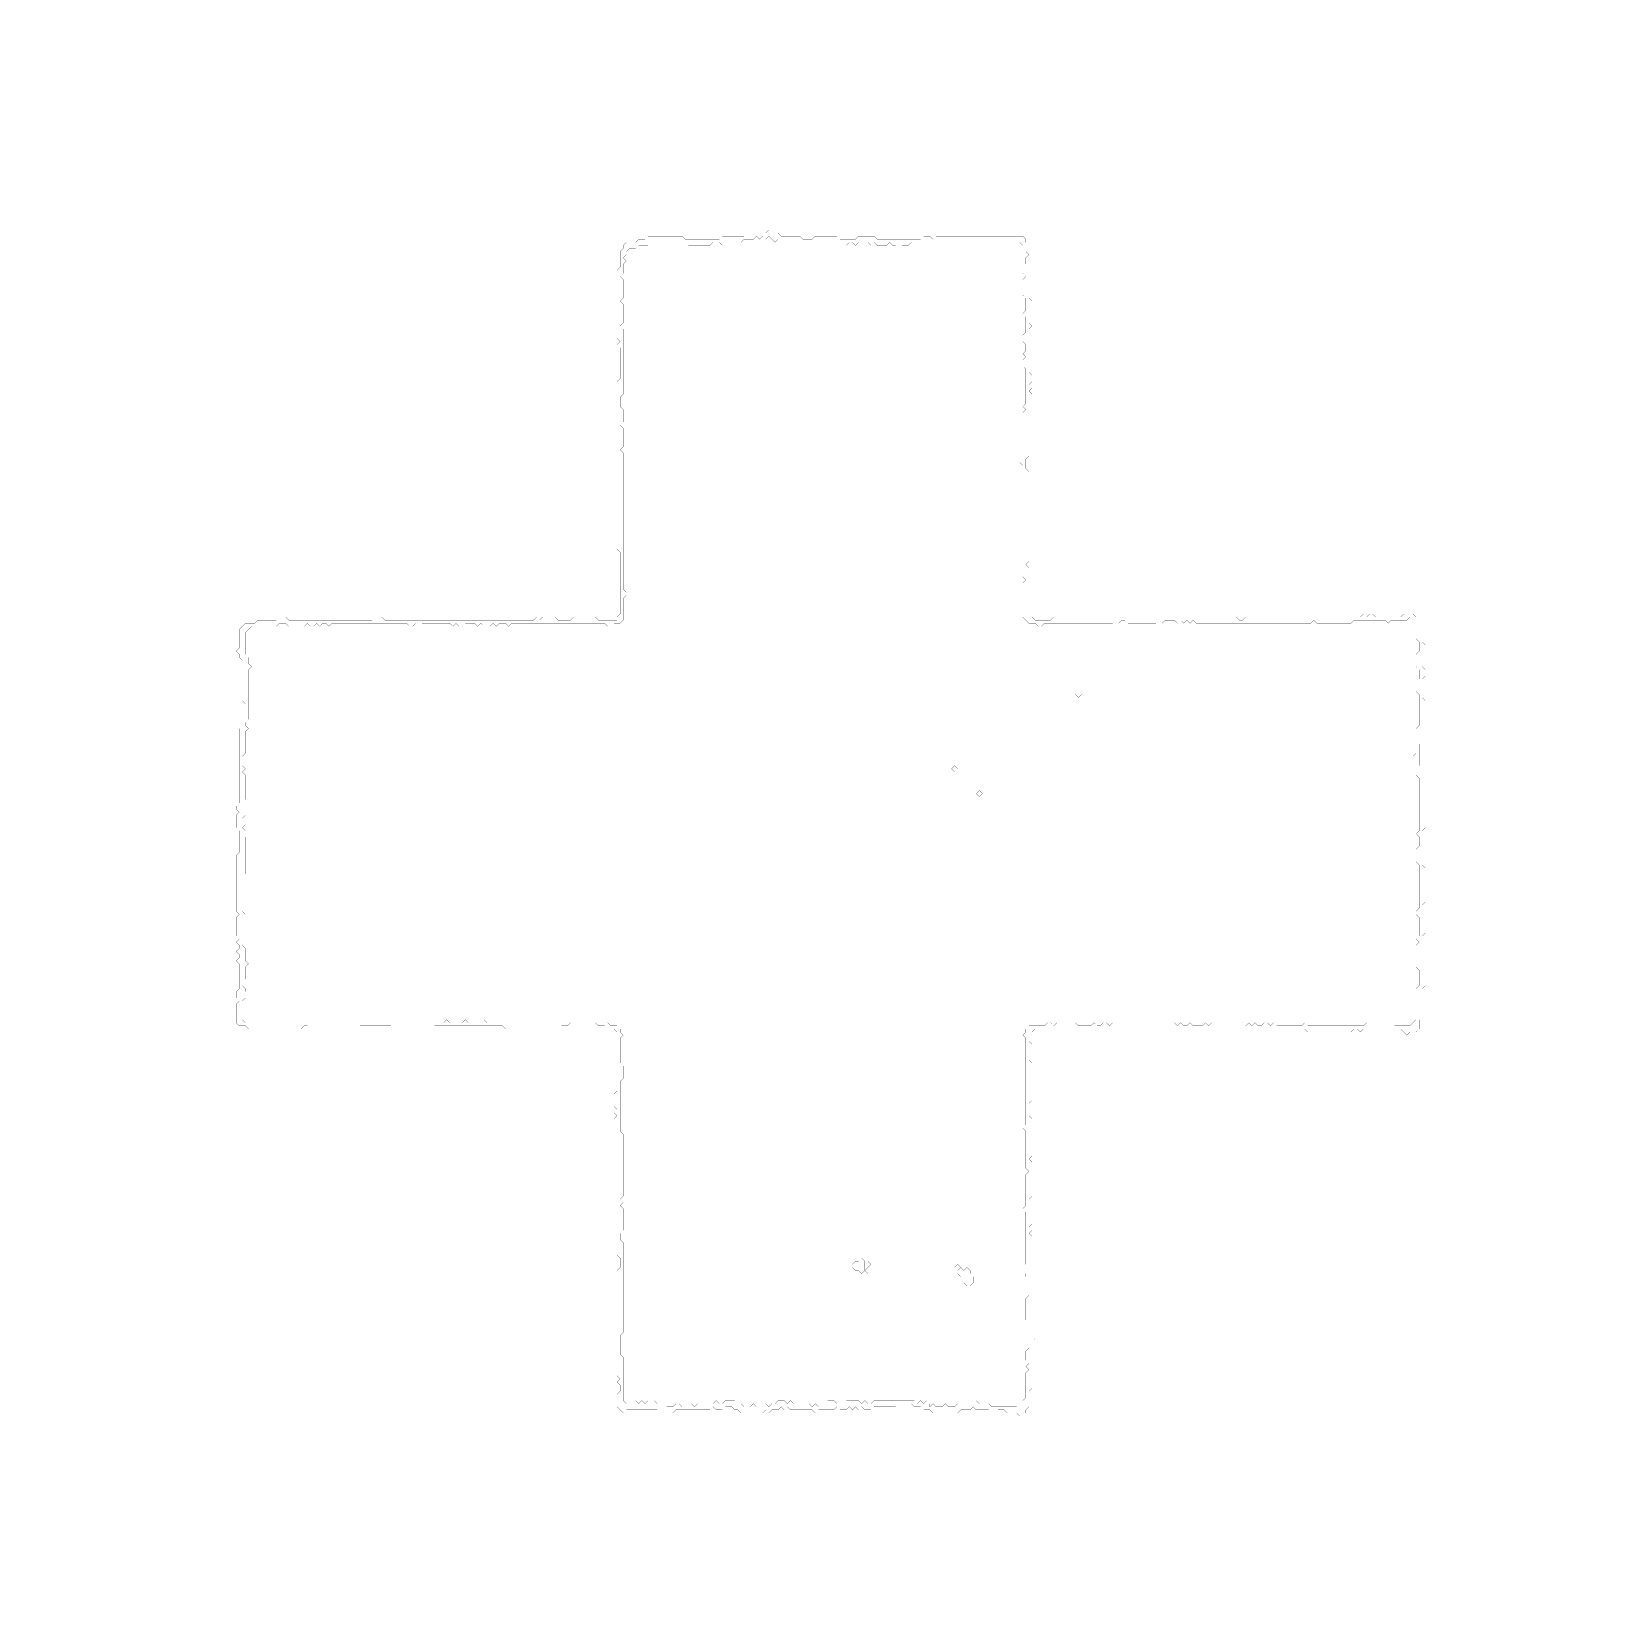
# Model space of a CAD drawing. Header units: metres. Extents: x 0 to 4857, y -4857 to 0.
import ezdxf

# ---------------------------------------------------------------- set-up
doc = ezdxf.new("R2010")
doc.units = ezdxf.units.M
doc.layers.add('conductor', color=1, linetype='Continuous')
doc.layers.add('substrate', color=5, linetype='Continuous')

msp = doc.modelspace()

# ---------------------------------------------------------------- linework, layer by layer
at = {"layer": 'conductor', "const_width": 0.5}
for points in [[(2223.9, -627.3), (2214.4, -636.8), (2204.9, -636.8), (2195.4, -636.8), (2185.9, -636.8), (2176.4, -646.3), (2166.9, -646.3), (2157.4, -646.3), (2147.9, -646.3), (2138.4, -646.3), (2128.9, -646.3), (2119.4, -655.8), (2109.9, -646.3), (2100.4, -646.3), (2090.9, -646.3), (2081.4, -655.8), (2071.9, -655.8), (2062.3, -655.8), (2052.8, -655.8), (2043.3, -655.8), (2033.8, -655.8), (2024.3, -655.8), (2014.8, -655.8), (2005.3, -646.3), (1995.8, -646.3), (1986.3, -646.3), (1976.8, -646.3), (1967.3, -646.3), (1957.8, -646.3), (1948.3, -646.3), (1938.8, -646.3), (1929.3, -646.3), (1919.8, -646.3), (1910.3, -646.3), (1900.8, -646.3), (1891.3, -655.8), (1881.8, -655.8), (1872.3, -655.8), (1862.8, -655.8), (1853.3, -665.3), (1843.8, -665.3), (1834.3, -665.3), (1824.8, -674.8), (1824.8, -684.3), (1815.2, -693.8), (1824.8, -703.3), (1815.2, -712.8), (1815.2, -722.3), (1815.2, -731.8), (1815.2, -741.3), (1805.7, -750.8), (1815.2, -760.3), (1815.2, -769.8), (1815.2, -779.3), (1815.2, -788.8), (1815.2, -798.3), (1815.2, -807.8), (1815.2, -817.3), (1805.7, -826.8), (1815.2, -836.3), (1815.2, -845.8), (1815.2, -855.4), (1815.2, -864.9), (1815.2, -874.4), (1815.2, -883.9), (1815.2, -893.4), (1805.7, -902.9), (1815.2, -912.4), (1815.2, -921.9), (1815.2, -931.4), (1815.2, -940.9), (1815.2, -950.4), (1815.2, -959.9), (1815.2, -969.4), (1815.2, -978.9), (1815.2, -988.4), (1815.2, -997.9), (1815.2, -1007.4), (1815.2, -1016.9), (1815.2, -1026.4), (1815.2, -1035.9), (1815.2, -1045.4), (1815.2, -1054.9), (1815.2, -1064.4), (1815.2, -1073.9), (1815.2, -1083.4), (1815.2, -1092.9), (1815.2, -1102.5), (1815.2, -1112), (1805.7, -1121.5), (1805.7, -1131), (1805.7, -1140.5), (1805.7, -1150), (1815.2, -1159.5), (1815.2, -1169), (1815.2, -1178.5), (1815.2, -1188), (1815.2, -1197.5), (1805.7, -1207), (1815.2, -1216.5), (1815.2, -1226), (1815.2, -1235.5), (1815.2, -1245), (1815.2, -1254.5), (1815.2, -1264), (1815.2, -1273.5), (1805.7, -1283), (1815.2, -1292.5), (1815.2, -1302), (1815.2, -1311.5), (1815.2, -1321), (1815.2, -1330.5), (1815.2, -1340.1), (1815.2, -1349.6), (1815.2, -1359.1), (1815.2, -1368.6), (1815.2, -1378.1), (1815.2, -1387.6), (1815.2, -1397.1), (1815.2, -1406.6), (1815.2, -1416.1), (1815.2, -1425.6), (1815.2, -1435.1), (1815.2, -1444.6), (1815.2, -1454.1), (1815.2, -1463.6), (1815.2, -1473.1), (1815.2, -1482.6), (1815.2, -1492.1), (1815.2, -1501.6), (1815.2, -1511.1), (1815.2, -1520.6), (1815.2, -1530.1), (1815.2, -1539.6), (1815.2, -1549.1), (1815.2, -1558.6), (1815.2, -1568.1), (1815.2, -1577.6), (1815.2, -1587.2), (1815.2, -1596.7), (1815.2, -1606.2), (1815.2, -1615.7), (1815.2, -1625.2), (1815.2, -1634.7), (1815.2, -1644.2), (1815.2, -1653.7), (1815.2, -1663.2), (1815.2, -1672.7), (1815.2, -1682.2), (1815.2, -1691.7), (1815.2, -1701.2), (1815.2, -1710.7), (1824.8, -1720.2), (1824.8, -1729.7), (1815.2, -1739.2), (1815.2, -1748.7), (1815.2, -1758.2), (1815.2, -1767.7), (1815.2, -1777.2), (1815.2, -1786.7), (1815.2, -1796.2), (1815.2, -1805.7), (1805.7, -1815.2), (1796.2, -1815.2), (1786.7, -1815.2), (1777.2, -1824.8), (1767.7, -1824.8), (1758.2, -1815.2), (1748.7, -1815.2), (1739.2, -1815.2), (1729.7, -1815.2), (1720.2, -1815.2), (1710.7, -1815.2), (1701.2, -1815.2), (1691.7, -1815.2), (1682.2, -1815.2), (1672.7, -1815.2), (1663.2, -1815.2), (1653.7, -1815.2), (1644.2, -1815.2), (1634.7, -1815.2), (1625.2, -1815.2), (1615.7, -1815.2), (1606.2, -1815.2), (1596.7, -1815.2), (1587.2, -1815.2), (1577.6, -1815.2), (1568.1, -1815.2), (1558.6, -1815.2), (1549.1, -1815.2), (1539.6, -1815.2), (1530.1, -1815.2), (1520.6, -1815.2), (1511.1, -1815.2), (1501.6, -1815.2), (1492.1, -1815.2), (1482.6, -1815.2), (1473.1, -1815.2), (1463.6, -1824.8), (1454.1, -1815.2), (1444.6, -1815.2), (1435.1, -1815.2), (1425.6, -1824.8), (1416.1, -1815.2), (1406.6, -1824.8), (1397.1, -1824.8), (1387.6, -1824.8), (1378.1, -1815.2), (1368.6, -1824.8), (1359.1, -1815.2), (1349.6, -1815.2), (1340.1, -1815.2), (1330.5, -1815.2), (1321, -1824.8), (1311.5, -1824.8), (1302, -1815.2), (1292.5, -1824.8), (1283, -1815.2), (1273.5, -1815.2), (1264, -1815.2), (1254.5, -1815.2), (1245, -1815.2), (1235.5, -1815.2), (1226, -1815.2), (1216.5, -1815.2), (1207, -1815.2), (1197.5, -1815.2), (1188, -1824.8), (1178.5, -1815.2), (1169, -1824.8), (1159.5, -1824.8), (1150, -1815.2), (1140.5, -1815.2), (1131, -1815.2), (1121.5, -1815.2), (1112, -1815.2), (1102.5, -1815.2), (1092.9, -1815.2), (1083.4, -1815.2), (1073.9, -1815.2), (1064.4, -1815.2), (1054.9, -1815.2), (1045.4, -1815.2), (1035.9, -1815.2), (1026.4, -1815.2), (1016.9, -1815.2), (1007.4, -1815.2), (997.9, -1815.2), (988.4, -1815.2), (978.9, -1815.2), (969.4, -1815.2), (959.9, -1815.2), (950.4, -1815.2), (940.9, -1815.2), (931.4, -1815.2), (921.9, -1815.2), (912.4, -1824.8), (902.9, -1815.2), (893.4, -1815.2), (883.9, -1824.8), (874.4, -1815.2), (864.9, -1824.8), (855.4, -1824.8), (845.8, -1815.2), (836.3, -1824.8), (826.8, -1824.8), (817.3, -1824.8), (807.8, -1824.8), (798.3, -1824.8), (788.8, -1824.8), (779.3, -1815.2), (769.8, -1815.2), (760.3, -1815.2), (750.8, -1824.8), (741.3, -1824.8), (731.8, -1824.8), (722.3, -1824.8), (712.8, -1824.8), (703.3, -1824.8), (693.8, -1824.8), (684.3, -1824.8), (674.8, -1824.8), (665.3, -1834.3), (655.8, -1843.8), (655.8, -1853.3), (655.8, -1862.8), (655.8, -1872.3), (655.8, -1881.8), (655.8, -1891.3), (655.8, -1900.8), (655.8, -1910.3), (665.3, -1919.8), (665.3, -1929.3), (665.3, -1938.8), (674.8, -1948.3), (665.3, -1957.8), (665.3, -1967.3), (665.3, -1976.8), (665.3, -1986.3), (665.3, -1995.8), (665.3, -2005.3), (665.3, -2014.8), (665.3, -2024.3), (665.3, -2033.8), (665.3, -2043.3), (665.3, -2052.8), (665.3, -2062.3), (665.3, -2071.9), (665.3, -2081.4), (665.3, -2090.9), (665.3, -2100.4), (665.3, -2109.9), (655.8, -2119.4), (655.8, -2128.9), (665.3, -2138.4), (655.8, -2147.9), (655.8, -2157.4), (655.8, -2166.9), (655.8, -2176.4), (655.8, -2185.9), (655.8, -2195.4), (655.8, -2204.9), (655.8, -2214.4), (646.3, -2223.9), (646.3, -2233.4), (646.3, -2242.9), (646.3, -2252.4), (655.8, -2261.9), (646.3, -2271.4), (655.8, -2280.9), (655.8, -2290.4), (655.8, -2299.9), (655.8, -2309.4), (655.8, -2319), (655.8, -2328.5), (655.8, -2338), (655.8, -2347.5), (655.8, -2357), (646.3, -2366.5), (646.3, -2376), (646.3, -2385.5), (646.3, -2395), (655.8, -2404.5), (646.3, -2414), (646.3, -2423.5), (655.8, -2433), (646.3, -2442.5), (655.8, -2452), (646.3, -2461.5), (655.8, -2471), (655.8, -2480.5), (655.8, -2490), (655.8, -2499.5), (655.8, -2509), (655.8, -2518.5), (655.8, -2528), (655.8, -2537.5), (655.8, -2547), (655.8, -2556.6), (655.8, -2566.1), (655.8, -2575.6), (655.8, -2585.1), (646.3, -2594.6), (646.3, -2604.1), (646.3, -2613.6), (646.3, -2623.1), (646.3, -2632.6), (646.3, -2642.1), (646.3, -2651.6), (646.3, -2661.1), (646.3, -2670.6), (646.3, -2680.1), (646.3, -2689.6), (646.3, -2699.1), (655.8, -2708.6), (646.3, -2718.1), (646.3, -2727.6), (646.3, -2737.1), (646.3, -2746.6), (646.3, -2756.1), (646.3, -2765.6), (646.3, -2775.1), (646.3, -2784.6), (646.3, -2794.1), (646.3, -2803.7), (655.8, -2813.2), (655.8, -2822.7), (655.8, -2832.2), (655.8, -2841.7), (655.8, -2851.2), (665.3, -2860.7), (655.8, -2870.2), (655.8, -2879.7), (655.8, -2889.2), (655.8, -2898.7), (655.8, -2908.2), (646.3, -2917.7), (646.3, -2927.2), (655.8, -2936.7), (655.8, -2946.2), (646.3, -2955.7), (655.8, -2965.2), (646.3, -2974.7), (646.3, -2984.2), (646.3, -2993.7), (646.3, -3003.2), (646.3, -3012.7), (646.3, -3022.2), (646.3, -3031.7), (655.8, -3041.2), (665.3, -3041.2), (674.8, -3041.2), (684.3, -3041.2), (693.8, -3041.2), (703.3, -3041.2), (712.8, -3041.2), (722.3, -3041.2), (731.8, -3041.2), (741.3, -3041.2), (750.8, -3041.2), (760.3, -3041.2), (769.8, -3041.2), (779.3, -3041.2), (788.8, -3041.2), (798.3, -3041.2), (807.8, -3041.2), (817.3, -3041.2), (826.8, -3041.2), (836.3, -3041.2), (845.8, -3041.2), (855.4, -3041.2), (864.9, -3041.2), (874.4, -3041.2), (883.9, -3041.2), (893.4, -3041.2), (902.9, -3041.2), (912.4, -3041.2), (921.9, -3041.2), (931.4, -3041.2), (940.9, -3041.2), (950.4, -3041.2), (959.9, -3041.2), (969.4, -3041.2), (978.9, -3041.2), (988.4, -3041.2), (997.9, -3041.2), (1007.4, -3041.2), (1016.9, -3041.2), (1026.4, -3041.2), (1035.9, -3041.2), (1045.4, -3041.2), (1054.9, -3041.2), (1064.4, -3041.2), (1073.9, -3041.2), (1083.4, -3041.2), (1092.9, -3041.2), (1102.5, -3041.2), (1112, -3041.2), (1121.5, -3041.2), (1131, -3041.2), (1140.5, -3041.2), (1150, -3041.2), (1159.5, -3041.2), (1169, -3041.2), (1178.5, -3041.2), (1188, -3041.2), (1197.5, -3041.2), (1207, -3041.2), (1216.5, -3041.2), (1226, -3041.2), (1235.5, -3041.2), (1245, -3041.2), (1254.5, -3031.7), (1264, -3041.2), (1273.5, -3031.7), (1283, -3041.2), (1292.5, -3041.2), (1302, -3041.2), (1311.5, -3041.2), (1321, -3041.2), (1330.5, -3031.7), (1340.1, -3041.2), (1349.6, -3031.7), (1359.1, -3041.2), (1368.6, -3041.2), (1378.1, -3041.2), (1387.6, -3031.7), (1397.1, -3041.2), (1406.6, -3041.2), (1416.1, -3041.2), (1425.6, -3041.2), (1435.1, -3041.2), (1444.6, -3041.2), (1454.1, -3041.2), (1463.6, -3041.2), (1473.1, -3041.2), (1482.6, -3041.2), (1492.1, -3041.2), (1501.6, -3041.2), (1511.1, -3041.2), (1520.6, -3041.2), (1530.1, -3041.2), (1539.6, -3041.2), (1549.1, -3041.2), (1558.6, -3041.2), (1568.1, -3041.2), (1577.6, -3041.2), (1587.2, -3041.2), (1596.7, -3041.2), (1606.2, -3041.2), (1615.7, -3041.2), (1625.2, -3050.8), (1634.7, -3050.8), (1644.2, -3050.8), (1653.7, -3041.2), (1663.2, -3041.2), (1672.7, -3041.2), (1682.2, -3041.2), (1691.7, -3041.2), (1701.2, -3041.2), (1710.7, -3041.2), (1720.2, -3041.2), (1729.7, -3041.2), (1739.2, -3050.8), (1748.7, -3050.8), (1758.2, -3050.8), (1767.7, -3041.2), (1777.2, -3050.8), (1786.7, -3050.8), (1796.2, -3050.8), (1805.7, -3060.3), (1805.7, -3069.8), (1815.2, -3079.3), (1805.7, -3088.8), (1805.7, -3098.3), (1805.7, -3107.8), (1805.7, -3117.3), (1805.7, -3126.8), (1805.7, -3136.3), (1805.7, -3145.8), (1805.7, -3155.3), (1805.7, -3164.8), (1815.2, -3174.3), (1815.2, -3183.8), (1815.2, -3193.3), (1815.2, -3202.8), (1815.2, -3212.3), (1805.7, -3221.8), (1805.7, -3231.3), (1805.7, -3240.8), (1805.7, -3250.3), (1805.7, -3259.8), (1805.7, -3269.3), (1805.7, -3278.8), (1805.7, -3288.4), (1805.7, -3297.9), (1805.7, -3307.4), (1805.7, -3316.9), (1805.7, -3326.4), (1805.7, -3335.9), (1805.7, -3345.4), (1805.7, -3354.9), (1805.7, -3364.4), (1805.7, -3373.9), (1815.2, -3383.4), (1815.2, -3392.9), (1815.2, -3402.4), (1815.2, -3411.9), (1815.2, -3421.4), (1815.2, -3430.9), (1815.2, -3440.4), (1815.2, -3449.9), (1815.2, -3459.4), (1815.2, -3468.9), (1815.2, -3478.4), (1815.2, -3487.9), (1815.2, -3497.4), (1815.2, -3506.9), (1815.2, -3516.4), (1815.2, -3525.9), (1815.2, -3535.5), (1815.2, -3545), (1815.2, -3554.5), (1815.2, -3564), (1815.2, -3573.5), (1805.7, -3583), (1815.2, -3592.5), (1805.7, -3602), (1815.2, -3611.5), (1815.2, -3621), (1815.2, -3630.5), (1815.2, -3640), (1815.2, -3649.5), (1815.2, -3659), (1815.2, -3668.5), (1815.2, -3678), (1805.7, -3687.5), (1805.7, -3697), (1805.7, -3706.5), (1815.2, -3716), (1815.2, -3725.5), (1815.2, -3735), (1815.2, -3744.5), (1815.2, -3754), (1815.2, -3763.5), (1815.2, -3773.1), (1815.2, -3782.6), (1815.2, -3792.1), (1815.2, -3801.6), (1815.2, -3811.1), (1815.2, -3820.6), (1815.2, -3830.1), (1815.2, -3839.6), (1815.2, -3849.1), (1815.2, -3858.6), (1815.2, -3868.1), (1815.2, -3877.6), (1815.2, -3887.1), (1815.2, -3896.6), (1815.2, -3906.1), (1815.2, -3915.6), (1815.2, -3925.1), (1815.2, -3934.6), (1815.2, -3944.1), (1815.2, -3953.6), (1815.2, -3963.1), (1815.2, -3972.6), (1815.2, -3982.1), (1815.2, -3991.6), (1805.7, -4001.1), (1805.7, -4010.6), (1805.7, -4020.2), (1805.7, -4029.7), (1805.7, -4039.2), (1805.7, -4048.7), (1805.7, -4058.2), (1815.2, -4067.7), (1815.2, -4077.2), (1815.2, -4086.7), (1815.2, -4096.2), (1815.2, -4105.7), (1815.2, -4115.2), (1815.2, -4124.7), (1815.2, -4134.2), (1815.2, -4143.7), (1815.2, -4153.2), (1815.2, -4162.7), (1815.2, -4172.2), (1815.2, -4181.7), (1815.2, -4191.2), (1815.2, -4200.7), (1824.8, -4210.2), (1824.8, -4219.7), (1834.3, -4210.2), (1843.8, -4210.2), (1853.3, -4200.7), (1862.8, -4210.2), (1872.3, -4200.7), (1881.8, -4210.2), (1891.3, -4200.7), (1900.8, -4210.2), (1910.3, -4200.7), (1919.8, -4210.2), (1929.3, -4210.2), (1938.8, -4210.2), (1948.3, -4219.7), (1957.8, -4219.7), (1967.3, -4219.7), (1976.8, -4210.2), (1986.3, -4210.2), (1995.8, -4219.7), (2005.3, -4210.2), (2014.8, -4210.2), (2024.3, -4210.2), (2033.8, -4219.7), (2043.3, -4210.2), (2052.8, -4210.2), (2062.3, -4210.2), (2071.9, -4210.2), (2081.4, -4210.2), (2090.9, -4210.2), (2100.4, -4200.7), (2109.9, -4210.2), (2119.4, -4210.2), (2128.9, -4200.7), (2138.4, -4200.7), (2147.9, -4200.7), (2157.4, -4200.7), (2166.9, -4210.2), (2176.4, -4210.2), (2185.9, -4219.7), (2195.4, -4210.2), (2204.9, -4219.7), (2214.4, -4210.2), (2223.9, -4219.7), (2233.4, -4210.2), (2242.9, -4210.2), (2252.4, -4210.2), (2261.9, -4219.7), (2271.4, -4210.2), (2280.9, -4210.2), (2290.4, -4200.7), (2299.9, -4200.7), (2309.4, -4200.7), (2319, -4210.2), (2328.5, -4200.7), (2338, -4210.2), (2347.5, -4210.2), (2357, -4210.2), (2366.5, -4210.2), (2376, -4210.2), (2385.5, -4210.2), (2395, -4219.7), (2404.5, -4210.2), (2414, -4219.7), (2423.5, -4210.2), (2433, -4210.2), (2442.5, -4200.7), (2452, -4200.7), (2461.5, -4200.7), (2471, -4210.2), (2480.5, -4210.2), (2490, -4210.2), (2499.5, -4200.7), (2509, -4200.7), (2518.5, -4200.7), (2528, -4200.7), (2537.5, -4200.7), (2547, -4210.2), (2556.6, -4200.7), (2566.1, -4210.2), (2575.6, -4210.2), (2585.1, -4200.7), (2594.6, -4200.7), (2604.1, -4200.7), (2613.6, -4200.7), (2623.1, -4200.7), (2632.6, -4200.7), (2642.1, -4200.7), (2651.6, -4200.7), (2661.1, -4200.7), (2670.6, -4200.7), (2680.1, -4200.7), (2689.6, -4200.7), (2699.1, -4200.7), (2708.6, -4200.7), (2718.1, -4210.2), (2727.6, -4200.7), (2737.1, -4210.2), (2746.6, -4200.7), (2756.1, -4210.2), (2756.1, -4219.7), (2765.6, -4210.2), (2775.1, -4219.7), (2784.6, -4219.7), (2794.1, -4219.7), (2803.7, -4210.2), (2813.2, -4219.7), (2822.7, -4219.7), (2832.2, -4219.7), (2841.7, -4210.2), (2851.2, -4210.2), (2860.7, -4210.2), (2870.2, -4210.2), (2879.7, -4210.2), (2889.2, -4210.2), (2898.7, -4200.7), (2908.2, -4210.2), (2917.7, -4210.2), (2927.2, -4210.2), (2936.7, -4210.2), (2946.2, -4219.7), (2955.7, -4219.7), (2965.2, -4219.7), (2974.7, -4219.7), (2984.2, -4219.7), (2993.7, -4219.7), (3003.2, -4219.7), (3012.7, -4219.7), (3022.2, -4219.7), (3031.7, -4229.2), (3041.2, -4219.7), (3041.2, -4210.2), (3041.2, -4200.7), (3050.8, -4191.2), (3050.8, -4181.7), (3050.8, -4172.2), (3050.8, -4162.7), (3050.8, -4153.2), (3050.8, -4143.7), (3050.8, -4134.2), (3050.8, -4124.7), (3050.8, -4115.2), (3060.3, -4105.7), (3050.8, -4096.2), (3060.3, -4086.7), (3050.8, -4077.2), (3050.8, -4067.7), (3050.8, -4058.2), (3050.8, -4048.7), (3060.3, -4039.2), (3060.3, -4029.7), (3060.3, -4020.2), (3060.3, -4010.6), (3060.3, -4001.1), (3060.3, -3991.6), (3060.3, -3982.1), (3060.3, -3972.6), (3060.3, -3963.1), (3050.8, -3953.6), (3050.8, -3944.1), (3050.8, -3934.6), (3050.8, -3925.1), (3050.8, -3915.6), (3050.8, -3906.1), (3050.8, -3896.6), (3050.8, -3887.1), (3060.3, -3877.6), (3060.3, -3868.1), (3060.3, -3858.6), (3060.3, -3849.1), (3060.3, -3839.6), (3060.3, -3830.1), (3050.8, -3820.6), (3050.8, -3811.1), (3060.3, -3801.6), (3060.3, -3792.1), (3050.8, -3782.6), (3050.8, -3773.1), (3050.8, -3763.5), (3050.8, -3754), (3050.8, -3744.5), (3050.8, -3735), (3050.8, -3725.5), (3050.8, -3716), (3050.8, -3706.5), (3050.8, -3697), (3050.8, -3687.5), (3050.8, -3678), (3050.8, -3668.5), (3050.8, -3659), (3050.8, -3649.5), (3050.8, -3640), (3050.8, -3630.5), (3050.8, -3621), (3041.2, -3611.5), (3050.8, -3602), (3050.8, -3592.5), (3050.8, -3583), (3050.8, -3573.5), (3050.8, -3564), (3050.8, -3554.5), (3050.8, -3545), (3050.8, -3535.5), (3050.8, -3525.9), (3050.8, -3516.4), (3050.8, -3506.9), (3060.3, -3497.4), (3050.8, -3487.9), (3050.8, -3478.4), (3050.8, -3468.9), (3050.8, -3459.4), (3050.8, -3449.9), (3050.8, -3440.4), (3050.8, -3430.9), (3050.8, -3421.4), (3050.8, -3411.9), (3050.8, -3402.4), (3050.8, -3392.9), (3050.8, -3383.4), (3050.8, -3373.9), (3041.2, -3364.4), (3050.8, -3354.9), (3050.8, -3345.4), (3050.8, -3335.9), (3050.8, -3326.4), (3050.8, -3316.9), (3050.8, -3307.4), (3050.8, -3297.9), (3050.8, -3288.4), (3050.8, -3278.8), (3050.8, -3269.3), (3050.8, -3259.8), (3050.8, -3250.3), (3050.8, -3240.8), (3050.8, -3231.3), (3050.8, -3221.8), (3050.8, -3212.3), (3050.8, -3202.8), (3050.8, -3193.3), (3050.8, -3183.8), (3050.8, -3174.3), (3050.8, -3164.8), (3050.8, -3155.3), (3050.8, -3145.8), (3050.8, -3136.3), (3050.8, -3126.8), (3050.8, -3117.3), (3050.8, -3107.8), (3050.8, -3098.3), (3050.8, -3088.8), (3041.2, -3079.3), (3050.8, -3069.8), (3050.8, -3060.3), (3060.3, -3050.8), (3069.8, -3050.8), (3079.3, -3050.8), (3088.8, -3050.8), (3098.3, -3050.8), (3107.8, -3050.8), (3117.3, -3041.2), (3126.8, -3041.2), (3136.3, -3050.8), (3145.8, -3041.2), (3155.3, -3041.2), (3164.8, -3041.2), (3174.3, -3041.2), (3183.8, -3041.2), (3193.3, -3041.2), (3202.8, -3041.2), (3212.3, -3050.8), (3221.8, -3050.8), (3231.3, -3050.8), (3240.8, -3050.8), (3250.3, -3050.8), (3259.8, -3041.2), (3269.3, -3050.8), (3278.8, -3050.8), (3288.4, -3041.2), (3297.9, -3041.2), (3307.4, -3050.8), (3316.9, -3041.2), (3326.4, -3041.2), (3335.9, -3041.2), (3345.4, -3041.2), (3354.9, -3041.2), (3364.4, -3041.2), (3373.9, -3041.2), (3383.4, -3041.2), (3392.9, -3041.2), (3402.4, -3041.2), (3411.9, -3041.2), (3421.4, -3041.2), (3430.9, -3041.2), (3440.4, -3041.2), (3449.9, -3041.2), (3459.4, -3050.8), (3468.9, -3041.2), (3478.4, -3041.2), (3487.9, -3041.2), (3497.4, -3041.2), (3506.9, -3041.2), (3516.4, -3050.8), (3525.9, -3041.2), (3535.5, -3050.8), (3545, -3050.8), (3554.5, -3041.2), (3564, -3050.8), (3573.5, -3050.8), (3583, -3050.8), (3592.5, -3050.8), (3602, -3041.2), (3611.5, -3050.8), (3621, -3041.2), (3630.5, -3041.2), (3640, -3041.2), (3649.5, -3041.2), (3659, -3041.2), (3668.5, -3041.2), (3678, -3041.2), (3687.5, -3041.2), (3697, -3041.2), (3706.5, -3041.2), (3716, -3041.2), (3725.5, -3050.8), (3735, -3041.2), (3744.5, -3050.8), (3754, -3041.2), (3763.5, -3050.8), (3773.1, -3050.8), (3782.6, -3041.2), (3792.1, -3041.2), (3801.6, -3050.8), (3811.1, -3041.2), (3820.6, -3050.8), (3830.1, -3050.8), (3839.6, -3050.8), (3849.1, -3050.8), (3858.6, -3050.8), (3868.1, -3050.8), (3877.6, -3050.8), (3887.1, -3050.8), (3896.6, -3050.8), (3906.1, -3041.2), (3915.6, -3050.8), (3925.1, -3050.8), (3934.6, -3050.8), (3944.1, -3050.8), (3953.6, -3050.8), (3963.1, -3050.8), (3972.6, -3050.8), (3982.1, -3050.8), (3991.6, -3050.8), (4001.1, -3050.8), (4010.6, -3050.8), (4020.2, -3050.8), (4029.7, -3050.8), (4039.2, -3050.8), (4048.7, -3050.8), (4058.2, -3050.8), (4067.7, -3050.8), (4077.2, -3050.8), (4086.7, -3050.8), (4096.2, -3041.2), (4105.7, -3041.2), (4115.2, -3041.2), (4124.7, -3041.2), (4134.2, -3041.2), (4143.7, -3041.2), (4153.2, -3041.2), (4162.7, -3041.2), (4172.2, -3041.2), (4181.7, -3050.8), (4191.2, -3050.8), (4200.7, -3050.8), (4210.2, -3050.8), (4219.7, -3050.8), (4229.2, -3050.8), (4238.7, -3041.2), (4248.2, -3031.7), (4248.2, -3022.2), (4248.2, -3012.7), (4248.2, -3003.2), (4248.2, -2993.7), (4248.2, -2984.2), (4248.2, -2974.7), (4248.2, -2965.2), (4248.2, -2955.7), (4248.2, -2946.2), (4248.2, -2936.7), (4257.8, -2927.2), (4257.8, -2917.7), (4257.8, -2908.2), (4257.8, -2898.7), (4257.8, -2889.2), (4257.8, -2879.7), (4248.2, -2870.2), (4248.2, -2860.7), (4248.2, -2851.2), (4248.2, -2841.7), (4248.2, -2832.2), (4248.2, -2822.7), (4248.2, -2813.2), (4248.2, -2803.7), (4257.8, -2794.1), (4248.2, -2784.6), (4257.8, -2775.1), (4257.8, -2765.6), (4257.8, -2756.1), (4257.8, -2746.6), (4257.8, -2737.1), (4257.8, -2727.6), (4257.8, -2718.1), (4248.2, -2708.6), (4248.2, -2699.1), (4257.8, -2689.6), (4257.8, -2680.1), (4257.8, -2670.6), (4257.8, -2661.1), (4257.8, -2651.6), (4257.8, -2642.1), (4257.8, -2632.6), (4257.8, -2623.1), (4257.8, -2613.6), (4257.8, -2604.1), (4257.8, -2594.6), (4257.8, -2585.1), (4257.8, -2575.6), (4257.8, -2566.1), (4257.8, -2556.6), (4248.2, -2547), (4248.2, -2537.5), (4248.2, -2528), (4248.2, -2518.5), (4248.2, -2509), (4257.8, -2499.5), (4257.8, -2490), (4257.8, -2480.5), (4257.8, -2471), (4248.2, -2461.5), (4257.8, -2452), (4257.8, -2442.5), (4257.8, -2433), (4257.8, -2423.5), (4257.8, -2414), (4257.8, -2404.5), (4257.8, -2395), (4257.8, -2385.5), (4257.8, -2376), (4257.8, -2366.5), (4257.8, -2357), (4257.8, -2347.5), (4257.8, -2338), (4257.8, -2328.5), (4257.8, -2319), (4257.8, -2309.4), (4257.8, -2299.9), (4257.8, -2290.4), (4248.2, -2280.9), (4248.2, -2271.4), (4248.2, -2261.9), (4248.2, -2252.4), (4248.2, -2242.9), (4248.2, -2233.4), (4238.7, -2223.9), (4248.2, -2214.4), (4248.2, -2204.9), (4248.2, -2195.4), (4248.2, -2185.9), (4248.2, -2176.4), (4248.2, -2166.9), (4248.2, -2157.4), (4248.2, -2147.9), (4248.2, -2138.4), (4257.8, -2128.9), (4257.8, -2119.4), (4257.8, -2109.9), (4257.8, -2100.4), (4257.8, -2090.9), (4257.8, -2081.4), (4257.8, -2071.9), (4257.8, -2062.3), (4257.8, -2052.8), (4257.8, -2043.3), (4257.8, -2033.8), (4248.2, -2024.3), (4248.2, -2014.8), (4248.2, -2005.3), (4248.2, -1995.8), (4257.8, -1986.3), (4257.8, -1976.8), (4257.8, -1967.3), (4257.8, -1957.8), (4248.2, -1948.3), (4248.2, -1938.8), (4248.2, -1929.3), (4248.2, -1919.8), (4248.2, -1910.3), (4257.8, -1900.8), (4257.8, -1891.3), (4257.8, -1881.8), (4257.8, -1872.3), (4248.2, -1862.8), (4248.2, -1853.3), (4248.2, -1843.8), (4248.2, -1834.3), (4248.2, -1824.8), (4248.2, -1815.2), (4238.7, -1805.7), (4229.2, -1796.2), (4219.7, -1805.7), (4210.2, -1805.7), (4200.7, -1805.7), (4191.2, -1805.7), (4181.7, -1805.7), (4172.2, -1805.7), (4162.7, -1815.2), (4153.2, -1805.7), (4143.7, -1805.7), (4134.2, -1805.7), (4124.7, -1805.7), (4115.2, -1805.7), (4105.7, -1805.7), (4096.2, -1805.7), (4086.7, -1805.7), (4077.2, -1805.7), (4067.7, -1805.7), (4058.2, -1805.7), (4048.7, -1815.2), (4039.2, -1815.2), (4029.7, -1815.2), (4020.2, -1815.2), (4010.6, -1815.2), (4001.1, -1815.2), (3991.6, -1815.2), (3982.1, -1815.2), (3972.6, -1815.2), (3963.1, -1815.2), (3953.6, -1815.2), (3944.1, -1815.2), (3934.6, -1805.7), (3925.1, -1815.2), (3915.6, -1815.2), (3906.1, -1815.2), (3896.6, -1815.2), (3887.1, -1815.2), (3877.6, -1815.2), (3868.1, -1815.2), (3858.6, -1815.2), (3849.1, -1815.2), (3839.6, -1815.2), (3830.1, -1815.2), (3820.6, -1815.2), (3811.1, -1815.2), (3801.6, -1815.2), (3792.1, -1815.2), (3782.6, -1815.2), (3773.1, -1815.2), (3763.5, -1815.2), (3754, -1815.2), (3744.5, -1815.2), (3735, -1815.2), (3725.5, -1815.2), (3716, -1815.2), (3706.5, -1815.2), (3697, -1815.2), (3687.5, -1815.2), (3678, -1815.2), (3668.5, -1815.2), (3659, -1815.2), (3649.5, -1815.2), (3640, -1815.2), (3630.5, -1815.2), (3621, -1815.2), (3611.5, -1815.2), (3602, -1815.2), (3592.5, -1815.2), (3583, -1815.2), (3573.5, -1815.2), (3564, -1805.7), (3554.5, -1815.2), (3545, -1805.7), (3535.5, -1815.2), (3525.9, -1805.7), (3516.4, -1815.2), (3506.9, -1805.7), (3497.4, -1805.7), (3487.9, -1805.7), (3478.4, -1805.7), (3468.9, -1815.2), (3459.4, -1805.7), (3449.9, -1815.2), (3440.4, -1815.2), (3430.9, -1815.2), (3421.4, -1815.2), (3411.9, -1815.2), (3402.4, -1815.2), (3392.9, -1815.2), (3383.4, -1815.2), (3373.9, -1815.2), (3364.4, -1815.2), (3354.9, -1805.7), (3345.4, -1805.7), (3335.9, -1815.2), (3326.4, -1805.7), (3316.9, -1815.2), (3307.4, -1815.2), (3297.9, -1815.2), (3288.4, -1815.2), (3278.8, -1815.2), (3269.3, -1815.2), (3259.8, -1815.2), (3250.3, -1815.2), (3240.8, -1815.2), (3231.3, -1815.2), (3221.8, -1815.2), (3212.3, -1815.2), (3202.8, -1815.2), (3193.3, -1815.2), (3183.8, -1815.2), (3174.3, -1815.2), (3164.8, -1815.2), (3155.3, -1815.2), (3145.8, -1815.2), (3136.3, -1815.2), (3126.8, -1815.2), (3117.3, -1815.2), (3107.8, -1815.2), (3098.3, -1824.8), (3088.8, -1824.8), (3079.3, -1815.2), (3069.8, -1815.2), (3060.3, -1815.2), (3050.8, -1805.7), (3041.2, -1796.2), (3041.2, -1786.7), (3041.2, -1777.2), (3041.2, -1767.7), (3041.2, -1758.2), (3041.2, -1748.7), (3041.2, -1739.2), (3041.2, -1729.7), (3041.2, -1720.2), (3041.2, -1710.7), (3041.2, -1701.2), (3041.2, -1691.7), (3050.8, -1682.2), (3041.2, -1672.7), (3041.2, -1663.2), (3041.2, -1653.7), (3041.2, -1644.2), (3041.2, -1634.7), (3041.2, -1625.2), (3041.2, -1615.7), (3041.2, -1606.2), (3041.2, -1596.7), (3041.2, -1587.2), (3041.2, -1577.6), (3041.2, -1568.1), (3041.2, -1558.6), (3041.2, -1549.1), (3041.2, -1539.6), (3041.2, -1530.1), (3041.2, -1520.6), (3041.2, -1511.1), (3041.2, -1501.6), (3041.2, -1492.1), (3041.2, -1482.6), (3041.2, -1473.1), (3041.2, -1463.6), (3041.2, -1454.1), (3041.2, -1444.6), (3041.2, -1435.1), (3041.2, -1425.6), (3041.2, -1416.1), (3041.2, -1406.6), (3041.2, -1397.1), (3041.2, -1387.6), (3041.2, -1378.1), (3041.2, -1368.6), (3041.2, -1359.1), (3041.2, -1349.6), (3041.2, -1340.1), (3041.2, -1330.5), (3031.7, -1321), (3041.2, -1311.5), (3041.2, -1302), (3041.2, -1292.5), (3041.2, -1283), (3041.2, -1273.5), (3041.2, -1264), (3041.2, -1254.5), (3041.2, -1245), (3041.2, -1235.5), (3041.2, -1226), (3041.2, -1216.5), (3041.2, -1207), (3041.2, -1197.5), (3041.2, -1188), (3041.2, -1178.5), (3041.2, -1169), (3050.8, -1159.5), (3041.2, -1150), (3050.8, -1140.5), (3050.8, -1131), (3050.8, -1121.5), (3050.8, -1112), (3050.8, -1102.5), (3050.8, -1092.9), (3050.8, -1083.4), (3050.8, -1073.9), (3050.8, -1064.4), (3050.8, -1054.9), (3050.8, -1045.4), (3050.8, -1035.9), (3041.2, -1026.4), (3041.2, -1016.9), (3041.2, -1007.4), (3050.8, -997.9), (3041.2, -988.4), (3050.8, -978.9), (3050.8, -969.4), (3050.8, -959.9), (3041.2, -950.4), (3050.8, -940.9), (3041.2, -931.4), (3050.8, -921.9), (3050.8, -912.4), (3050.8, -902.9), (3050.8, -893.4), (3050.8, -883.9), (3050.8, -874.4), (3041.2, -864.9), (3050.8, -855.4), (3050.8, -845.8), (3050.8, -836.3), (3050.8, -826.8), (3050.8, -817.3), (3041.2, -807.8), (3041.2, -798.3), (3041.2, -788.8), (3041.2, -779.3), (3041.2, -769.8), (3041.2, -760.3), (3050.8, -750.8), (3041.2, -741.3), (3041.2, -731.8), (3041.2, -722.3), (3041.2, -712.8), (3041.2, -703.3), (3041.2, -693.8), (3041.2, -684.3), (3041.2, -674.8), (3041.2, -665.3), (3041.2, -655.8), (3031.7, -646.3), (3022.2, -646.3), (3012.7, -646.3), (3003.2, -646.3), (2993.7, -646.3), (2984.2, -646.3), (2974.7, -646.3), (2965.2, -646.3), (2955.7, -646.3), (2946.2, -646.3), (2936.7, -646.3), (2927.2, -646.3), (2917.7, -646.3), (2908.2, -646.3), (2898.7, -646.3), (2889.2, -646.3), (2879.7, -646.3), (2870.2, -646.3), (2860.7, -646.3), (2851.2, -646.3), (2841.7, -646.3), (2832.2, -646.3), (2822.7, -646.3), (2813.2, -646.3), (2803.7, -646.3), (2794.1, -646.3), (2784.6, -646.3), (2775.1, -646.3), (2765.6, -646.3), (2756.1, -646.3), (2746.6, -646.3), (2737.1, -646.3), (2727.6, -646.3), (2718.1, -646.3), (2708.6, -646.3), (2699.1, -646.3), (2689.6, -655.8), (2680.1, -655.8), (2670.6, -655.8), (2661.1, -646.3), (2651.6, -655.8), (2642.1, -655.8), (2632.6, -646.3), (2623.1, -655.8), (2613.6, -655.8), (2604.1, -655.8), (2594.6, -655.8), (2585.1, -646.3), (2575.6, -655.8), (2566.1, -646.3), (2556.6, -646.3), (2547, -646.3), (2537.5, -646.3), (2528, -655.8), (2518.5, -646.3), (2509, -646.3), (2499.5, -655.8), (2490, -646.3), (2480.5, -646.3), (2471, -646.3), (2461.5, -646.3), (2452, -646.3), (2442.5, -646.3), (2433, -646.3), (2423.5, -646.3), (2414, -646.3), (2404.5, -646.3), (2395, -646.3), (2385.5, -646.3), (2376, -646.3), (2366.5, -646.3), (2357, -646.3), (2347.5, -646.3), (2338, -646.3), (2328.5, -646.3), (2319, -646.3), (2309.4, -646.3), (2299.9, -646.3), (2290.4, -636.8), (2280.9, -646.3), (2271.4, -636.8), (2261.9, -627.3), (2252.4, -636.8), (2242.9, -627.3), (2233.4, -636.8)], [(3202.8, -2033.8), (3212.3, -2024.3), (3221.8, -2033.8), (3212.3, -2043.3)], [(2822.7, -2261.9), (2832.2, -2252.4), (2841.7, -2261.9), (2832.2, -2271.4)], [(2898.7, -2338), (2908.2, -2328.5), (2917.7, -2338), (2908.2, -2347.5)], [(2537.5, -3773.1), (2547, -3763.5), (2556.6, -3773.1), (2556.6, -3782.6), (2556.6, -3792.1), (2556.6, -3801.6), (2547, -3811.1), (2537.5, -3801.6), (2528, -3801.6), (2518.5, -3792.1), (2518.5, -3782.6), (2528, -3773.1)], [(2556.6, -3782.6), (2566.1, -3773.1), (2575.6, -3782.6), (2566.1, -3792.1)], [(2832.2, -3792.1), (2841.7, -3782.6), (2851.2, -3792.1), (2841.7, -3801.6)], [(2556.6, -3801.6), (2566.1, -3792.1), (2575.6, -3801.6), (2566.1, -3811.1)], [(2841.7, -3801.6), (2851.2, -3792.1), (2860.7, -3801.6), (2870.2, -3792.1), (2879.7, -3801.6), (2879.7, -3811.1), (2889.2, -3820.6), (2889.2, -3830.1), (2889.2, -3839.6), (2879.7, -3849.1), (2870.2, -3849.1), (2860.7, -3839.6), (2860.7, -3830.1), (2860.7, -3820.6), (2851.2, -3820.6), (2841.7, -3811.1)]]:
    msp.add_lwpolyline(points, close=True, dxfattribs=at)
at = {"layer": 'substrate', "const_width": 0.5}
for points in [[(0, 0), (0, -9.5), (0, -19), (0, -28.5), (0, -38), (0, -47.5), (0, -57), (0, -66.5), (0, -76), (0, -85.5), (0, -95), (0, -104.5), (0, -114), (0, -123.6), (0, -133.1), (0, -142.6), (0, -152.1), (0, -161.6), (0, -171.1), (0, -180.6), (0, -190.1), (0, -199.6), (0, -209.1), (0, -218.6), (0, -228.1), (0, -237.6), (0, -247.1), (0, -256.6), (0, -266.1), (0, -275.6), (0, -285.1), (0, -294.6), (0, -304.1), (0, -313.6), (0, -323.1), (0, -332.6), (0, -342.1), (0, -351.6), (0, -361.1), (0, -370.7), (0, -380.2), (0, -389.7), (0, -399.2), (0, -408.7), (0, -418.2), (0, -427.7), (0, -437.2), (0, -446.7), (0, -456.2), (0, -465.7), (0, -475.2), (0, -484.7), (0, -494.2), (0, -503.7), (0, -513.2), (0, -522.7), (0, -532.2), (0, -541.7), (0, -551.2), (0, -560.7), (0, -570.2), (0, -579.7), (0, -589.2), (0, -598.7), (0, -608.2), (0, -617.8), (0, -627.3), (0, -636.8), (0, -646.3), (0, -655.8), (0, -665.3), (0, -674.8), (0, -684.3), (0, -693.8), (0, -703.3), (0, -712.8), (0, -722.3), (0, -731.8), (0, -741.3), (0, -750.8), (0, -760.3), (0, -769.8), (0, -779.3), (0, -788.8), (0, -798.3), (0, -807.8), (0, -817.3), (0, -826.8), (0, -836.3), (0, -845.8), (0, -855.4), (0, -864.9), (0, -874.4), (0, -883.9), (0, -893.4), (0, -902.9), (0, -912.4), (0, -921.9), (0, -931.4), (0, -940.9), (0, -950.4), (0, -959.9), (0, -969.4), (0, -978.9), (0, -988.4), (0, -997.9), (0, -1007.4), (0, -1016.9), (0, -1026.4), (0, -1035.9), (0, -1045.4), (0, -1054.9), (0, -1064.4), (0, -1073.9), (0, -1083.4), (0, -1092.9), (0, -1102.5), (0, -1112), (0, -1121.5), (0, -1131), (0, -1140.5), (0, -1150), (0, -1159.5), (0, -1169), (0, -1178.5), (0, -1188), (0, -1197.5), (0, -1207), (0, -1216.5), (0, -1226), (0, -1235.5), (0, -1245), (0, -1254.5), (0, -1264), (0, -1273.5), (0, -1283), (0, -1292.5), (0, -1302), (0, -1311.5), (0, -1321), (0, -1330.5), (0, -1340.1), (0, -1349.6), (0, -1359.1), (0, -1368.6), (0, -1378.1), (0, -1387.6), (0, -1397.1), (0, -1406.6), (0, -1416.1), (0, -1425.6), (0, -1435.1), (0, -1444.6), (0, -1454.1), (0, -1463.6), (0, -1473.1), (0, -1482.6), (0, -1492.1), (0, -1501.6), (0, -1511.1), (0, -1520.6), (0, -1530.1), (0, -1539.6), (0, -1549.1), (0, -1558.6), (0, -1568.1), (0, -1577.6), (0, -1587.2), (0, -1596.7), (0, -1606.2), (0, -1615.7), (0, -1625.2), (0, -1634.7), (0, -1644.2), (0, -1653.7), (0, -1663.2), (0, -1672.7), (0, -1682.2), (0, -1691.7), (0, -1701.2), (0, -1710.7), (0, -1720.2), (0, -1729.7), (0, -1739.2), (0, -1748.7), (0, -1758.2), (0, -1767.7), (0, -1777.2), (0, -1786.7), (0, -1796.2), (0, -1805.7), (0, -1815.2), (0, -1824.8), (0, -1834.3), (0, -1843.8), (0, -1853.3), (0, -1862.8), (0, -1872.3), (0, -1881.8), (0, -1891.3), (0, -1900.8), (0, -1910.3), (0, -1919.8), (0, -1929.3), (0, -1938.8), (0, -1948.3), (0, -1957.8), (0, -1967.3), (0, -1976.8), (0, -1986.3), (0, -1995.8), (0, -2005.3), (0, -2014.8), (0, -2024.3), (0, -2033.8), (0, -2043.3), (0, -2052.8), (0, -2062.3), (0, -2071.9), (0, -2081.4), (0, -2090.9), (0, -2100.4), (0, -2109.9), (0, -2119.4), (0, -2128.9), (0, -2138.4), (0, -2147.9), (0, -2157.4), (0, -2166.9), (0, -2176.4), (0, -2185.9), (0, -2195.4), (0, -2204.9), (0, -2214.4), (0, -2223.9), (0, -2233.4), (0, -2242.9), (0, -2252.4), (0, -2261.9), (0, -2271.4), (0, -2280.9), (0, -2290.4), (0, -2299.9), (0, -2309.4), (0, -2319), (0, -2328.5), (0, -2338), (0, -2347.5), (0, -2357), (0, -2366.5), (0, -2376), (0, -2385.5), (0, -2395), (0, -2404.5), (0, -2414), (0, -2423.5), (0, -2433), (0, -2442.5), (0, -2452), (0, -2461.5), (0, -2471), (0, -2480.5), (0, -2490), (0, -2499.5), (0, -2509), (0, -2518.5), (0, -2528), (0, -2537.5), (0, -2547), (0, -2556.6), (0, -2566.1), (0, -2575.6), (0, -2585.1), (0, -2594.6), (0, -2604.1), (0, -2613.6), (0, -2623.1), (0, -2632.6), (0, -2642.1), (0, -2651.6), (0, -2661.1), (0, -2670.6), (0, -2680.1), (0, -2689.6), (0, -2699.1), (0, -2708.6), (0, -2718.1), (0, -2727.6), (0, -2737.1), (0, -2746.6), (0, -2756.1), (0, -2765.6), (0, -2775.1), (0, -2784.6), (0, -2794.1), (0, -2803.7), (0, -2813.2), (0, -2822.7), (0, -2832.2), (0, -2841.7), (0, -2851.2), (0, -2860.7), (0, -2870.2), (0, -2879.7), (0, -2889.2), (0, -2898.7), (0, -2908.2), (0, -2917.7), (0, -2927.2), (0, -2936.7), (0, -2946.2), (0, -2955.7), (0, -2965.2), (0, -2974.7), (0, -2984.2), (0, -2993.7), (0, -3003.2), (0, -3012.7), (0, -3022.2), (0, -3031.7), (0, -3041.2), (0, -3050.8), (0, -3060.3), (0, -3069.8), (0, -3079.3), (0, -3088.8), (0, -3098.3), (0, -3107.8), (0, -3117.3), (0, -3126.8), (0, -3136.3), (0, -3145.8), (0, -3155.3), (0, -3164.8), (0, -3174.3), (0, -3183.8), (0, -3193.3), (0, -3202.8), (0, -3212.3), (0, -3221.8), (0, -3231.3), (0, -3240.8), (0, -3250.3), (0, -3259.8), (0, -3269.3), (0, -3278.8), (0, -3288.4), (0, -3297.9), (0, -3307.4), (0, -3316.9), (0, -3326.4), (0, -3335.9), (0, -3345.4), (0, -3354.9), (0, -3364.4), (0, -3373.9), (0, -3383.4), (0, -3392.9), (0, -3402.4), (0, -3411.9), (0, -3421.4), (0, -3430.9), (0, -3440.4), (0, -3449.9), (0, -3459.4), (0, -3468.9), (0, -3478.4), (0, -3487.9), (0, -3497.4), (0, -3506.9), (0, -3516.4), (0, -3525.9), (0, -3535.5), (0, -3545), (0, -3554.5), (0, -3564), (0, -3573.5), (0, -3583), (0, -3592.5), (0, -3602), (0, -3611.5), (0, -3621), (0, -3630.5), (0, -3640), (0, -3649.5), (0, -3659), (0, -3668.5), (0, -3678), (0, -3687.5), (0, -3697), (0, -3706.5), (0, -3716), (0, -3725.5), (0, -3735), (0, -3744.5), (0, -3754), (0, -3763.5), (0, -3773.1), (0, -3782.6), (0, -3792.1), (0, -3801.6), (0, -3811.1), (0, -3820.6), (0, -3830.1), (0, -3839.6), (0, -3849.1), (0, -3858.6), (0, -3868.1), (0, -3877.6), (0, -3887.1), (0, -3896.6), (0, -3906.1), (0, -3915.6), (0, -3925.1), (0, -3934.6), (0, -3944.1), (0, -3953.6), (0, -3963.1), (0, -3972.6), (0, -3982.1), (0, -3991.6), (0, -4001.1), (0, -4010.6), (0, -4020.2), (0, -4029.7), (0, -4039.2), (0, -4048.7), (0, -4058.2), (0, -4067.7), (0, -4077.2), (0, -4086.7), (0, -4096.2), (0, -4105.7), (0, -4115.2), (0, -4124.7), (0, -4134.2), (0, -4143.7), (0, -4153.2), (0, -4162.7), (0, -4172.2), (0, -4181.7), (0, -4191.2), (0, -4200.7), (0, -4210.2), (0, -4219.7), (0, -4229.2), (0, -4238.7), (0, -4248.2), (0, -4257.8), (0, -4267.3), (0, -4276.8), (0, -4286.3), (0, -4295.8), (0, -4305.3), (0, -4314.8), (0, -4324.3), (0, -4333.8), (0, -4343.3), (0, -4352.8), (0, -4362.3), (0, -4371.8), (0, -4381.3), (0, -4390.8), (0, -4400.3), (0, -4409.8), (0, -4419.3), (0, -4428.8), (0, -4438.3), (0, -4447.8), (0, -4457.3), (0, -4466.8), (0, -4476.3), (0, -4485.8), (0, -4495.3), (0, -4504.9), (0, -4514.4), (0, -4523.9), (0, -4533.4), (0, -4542.9), (0, -4552.4), (0, -4561.9), (0, -4571.4), (0, -4580.9), (0, -4590.4), (0, -4599.9), (0, -4609.4), (0, -4618.9), (0, -4628.4), (0, -4637.9), (0, -4647.4), (0, -4656.9), (0, -4666.4), (0, -4675.9), (0, -4685.4), (0, -4694.9), (0, -4704.4), (0, -4713.9), (0, -4723.4), (0, -4732.9), (0, -4742.4), (0, -4752), (0, -4761.5), (0, -4771), (0, -4780.5), (0, -4790), (0, -4799.5), (0, -4809), (0, -4818.5), (0, -4828), (0, -4837.5), (0, -4847), (0, -4856.5), (9.5, -4856.5), (19, -4856.5), (28.5, -4856.5), (38, -4856.5), (47.5, -4856.5), (57, -4856.5), (66.5, -4856.5), (76, -4856.5), (85.5, -4856.5), (95, -4856.5), (104.5, -4856.5), (114, -4856.5), (123.6, -4856.5), (133.1, -4856.5), (142.6, -4856.5), (152.1, -4856.5), (161.6, -4856.5), (171.1, -4856.5), (180.6, -4856.5), (190.1, -4856.5), (199.6, -4856.5), (209.1, -4856.5), (218.6, -4856.5), (228.1, -4856.5), (237.6, -4856.5), (247.1, -4856.5), (256.6, -4856.5), (266.1, -4856.5), (275.6, -4856.5), (285.1, -4856.5), (294.6, -4856.5), (304.1, -4856.5), (313.6, -4856.5), (323.1, -4856.5), (332.6, -4856.5), (342.1, -4856.5), (351.6, -4856.5), (361.1, -4856.5), (370.7, -4856.5), (380.2, -4856.5), (389.7, -4856.5), (399.2, -4856.5), (408.7, -4856.5), (418.2, -4856.5), (427.7, -4856.5), (437.2, -4856.5), (446.7, -4856.5), (456.2, -4856.5), (465.7, -4856.5), (475.2, -4856.5), (484.7, -4856.5), (494.2, -4856.5), (503.7, -4856.5), (513.2, -4856.5), (522.7, -4856.5), (532.2, -4856.5), (541.7, -4856.5), (551.2, -4856.5), (560.7, -4856.5), (570.2, -4856.5), (579.7, -4856.5), (589.2, -4856.5), (598.7, -4856.5), (608.2, -4856.5), (617.8, -4856.5), (627.3, -4856.5), (636.8, -4856.5), (646.3, -4856.5), (655.8, -4856.5), (665.3, -4856.5), (674.8, -4856.5), (684.3, -4856.5), (693.8, -4856.5), (703.3, -4856.5), (712.8, -4856.5), (722.3, -4856.5), (731.8, -4856.5), (741.3, -4856.5), (750.8, -4856.5), (760.3, -4856.5), (769.8, -4856.5), (779.3, -4856.5), (788.8, -4856.5), (798.3, -4856.5), (807.8, -4856.5), (817.3, -4856.5), (826.8, -4856.5), (836.3, -4856.5), (845.8, -4856.5), (855.4, -4856.5), (864.9, -4856.5), (874.4, -4856.5), (883.9, -4856.5), (893.4, -4856.5), (902.9, -4856.5), (912.4, -4856.5), (921.9, -4856.5), (931.4, -4856.5), (940.9, -4856.5), (950.4, -4856.5), (959.9, -4856.5), (969.4, -4856.5), (978.9, -4856.5), (988.4, -4856.5), (997.9, -4856.5), (1007.4, -4856.5), (1016.9, -4856.5), (1026.4, -4856.5), (1035.9, -4856.5), (1045.4, -4856.5), (1054.9, -4856.5), (1064.4, -4856.5), (1073.9, -4856.5), (1083.4, -4856.5), (1092.9, -4856.5), (1102.5, -4856.5), (1112, -4856.5), (1121.5, -4856.5), (1131, -4856.5), (1140.5, -4856.5), (1150, -4856.5), (1159.5, -4856.5), (1169, -4856.5), (1178.5, -4856.5), (1188, -4856.5), (1197.5, -4856.5), (1207, -4856.5), (1216.5, -4856.5), (1226, -4856.5), (1235.5, -4856.5), (1245, -4856.5), (1254.5, -4856.5), (1264, -4856.5), (1273.5, -4856.5), (1283, -4856.5), (1292.5, -4856.5), (1302, -4856.5), (1311.5, -4856.5), (1321, -4856.5), (1330.5, -4856.5), (1340.1, -4856.5), (1349.6, -4856.5), (1359.1, -4856.5), (1368.6, -4856.5), (1378.1, -4856.5), (1387.6, -4856.5), (1397.1, -4856.5), (1406.6, -4856.5), (1416.1, -4856.5), (1425.6, -4856.5), (1435.1, -4856.5), (1444.6, -4856.5), (1454.1, -4856.5), (1463.6, -4856.5), (1473.1, -4856.5), (1482.6, -4856.5), (1492.1, -4856.5), (1501.6, -4856.5), (1511.1, -4856.5), (1520.6, -4856.5), (1530.1, -4856.5), (1539.6, -4856.5), (1549.1, -4856.5), (1558.6, -4856.5), (1568.1, -4856.5), (1577.6, -4856.5), (1587.2, -4856.5), (1596.7, -4856.5), (1606.2, -4856.5), (1615.7, -4856.5), (1625.2, -4856.5), (1634.7, -4856.5), (1644.2, -4856.5), (1653.7, -4856.5), (1663.2, -4856.5), (1672.7, -4856.5), (1682.2, -4856.5), (1691.7, -4856.5), (1701.2, -4856.5), (1710.7, -4856.5), (1720.2, -4856.5), (1729.7, -4856.5), (1739.2, -4856.5), (1748.7, -4856.5), (1758.2, -4856.5), (1767.7, -4856.5), (1777.2, -4856.5), (1786.7, -4856.5), (1796.2, -4856.5), (1805.7, -4856.5), (1815.2, -4856.5), (1824.8, -4856.5), (1834.3, -4856.5), (1843.8, -4856.5), (1853.3, -4856.5), (1862.8, -4856.5), (1872.3, -4856.5), (1881.8, -4856.5), (1891.3, -4856.5), (1900.8, -4856.5), (1910.3, -4856.5), (1919.8, -4856.5), (1929.3, -4856.5), (1938.8, -4856.5), (1948.3, -4856.5), (1957.8, -4856.5), (1967.3, -4856.5), (1976.8, -4856.5), (1986.3, -4856.5), (1995.8, -4856.5), (2005.3, -4856.5), (2014.8, -4856.5), (2024.3, -4856.5), (2033.8, -4856.5), (2043.3, -4856.5), (2052.8, -4856.5), (2062.3, -4856.5), (2071.9, -4856.5), (2081.4, -4856.5), (2090.9, -4856.5), (2100.4, -4856.5), (2109.9, -4856.5), (2119.4, -4856.5), (2128.9, -4856.5), (2138.4, -4856.5), (2147.9, -4856.5), (2157.4, -4856.5), (2166.9, -4856.5), (2176.4, -4856.5), (2185.9, -4856.5), (2195.4, -4856.5), (2204.9, -4856.5), (2214.4, -4856.5), (2223.9, -4856.5), (2233.4, -4856.5), (2242.9, -4856.5), (2252.4, -4856.5), (2261.9, -4856.5), (2271.4, -4856.5), (2280.9, -4856.5), (2290.4, -4856.5), (2299.9, -4856.5), (2309.4, -4856.5), (2319, -4856.5), (2328.5, -4856.5), (2338, -4856.5), (2347.5, -4856.5), (2357, -4856.5), (2366.5, -4856.5), (2376, -4856.5), (2385.5, -4856.5), (2395, -4856.5), (2404.5, -4856.5), (2414, -4856.5), (2423.5, -4856.5), (2433, -4856.5), (2442.5, -4856.5), (2452, -4856.5), (2461.5, -4856.5), (2471, -4856.5), (2480.5, -4856.5), (2490, -4856.5), (2499.5, -4856.5), (2509, -4856.5), (2518.5, -4856.5), (2528, -4856.5), (2537.5, -4856.5), (2547, -4856.5), (2556.6, -4856.5), (2566.1, -4856.5), (2575.6, -4856.5), (2585.1, -4856.5), (2594.6, -4856.5), (2604.1, -4856.5), (2613.6, -4856.5), (2623.1, -4856.5), (2632.6, -4856.5), (2642.1, -4856.5), (2651.6, -4856.5), (2661.1, -4856.5), (2670.6, -4856.5), (2680.1, -4856.5), (2689.6, -4856.5), (2699.1, -4856.5), (2708.6, -4856.5), (2718.1, -4856.5), (2727.6, -4856.5), (2737.1, -4856.5), (2746.6, -4856.5), (2756.1, -4856.5), (2765.6, -4856.5), (2775.1, -4856.5), (2784.6, -4856.5), (2794.1, -4856.5), (2803.7, -4856.5), (2813.2, -4856.5), (2822.7, -4856.5), (2832.2, -4856.5), (2841.7, -4856.5), (2851.2, -4856.5), (2860.7, -4856.5), (2870.2, -4856.5), (2879.7, -4856.5), (2889.2, -4856.5), (2898.7, -4856.5), (2908.2, -4856.5), (2917.7, -4856.5), (2927.2, -4856.5), (2936.7, -4856.5), (2946.2, -4856.5), (2955.7, -4856.5), (2965.2, -4856.5), (2974.7, -4856.5), (2984.2, -4856.5), (2993.7, -4856.5), (3003.2, -4856.5), (3012.7, -4856.5), (3022.2, -4856.5), (3031.7, -4856.5), (3041.2, -4856.5), (3050.8, -4856.5), (3060.3, -4856.5), (3069.8, -4856.5), (3079.3, -4856.5), (3088.8, -4856.5), (3098.3, -4856.5), (3107.8, -4856.5), (3117.3, -4856.5), (3126.8, -4856.5), (3136.3, -4856.5), (3145.8, -4856.5), (3155.3, -4856.5), (3164.8, -4856.5), (3174.3, -4856.5), (3183.8, -4856.5), (3193.3, -4856.5), (3202.8, -4856.5), (3212.3, -4856.5), (3221.8, -4856.5), (3231.3, -4856.5), (3240.8, -4856.5), (3250.3, -4856.5), (3259.8, -4856.5), (3269.3, -4856.5), (3278.8, -4856.5), (3288.4, -4856.5), (3297.9, -4856.5), (3307.4, -4856.5), (3316.9, -4856.5), (3326.4, -4856.5), (3335.9, -4856.5), (3345.4, -4856.5), (3354.9, -4856.5), (3364.4, -4856.5), (3373.9, -4856.5), (3383.4, -4856.5), (3392.9, -4856.5), (3402.4, -4856.5), (3411.9, -4856.5), (3421.4, -4856.5), (3430.9, -4856.5), (3440.4, -4856.5), (3449.9, -4856.5), (3459.4, -4856.5), (3468.9, -4856.5), (3478.4, -4856.5), (3487.9, -4856.5), (3497.4, -4856.5), (3506.9, -4856.5), (3516.4, -4856.5), (3525.9, -4856.5), (3535.5, -4856.5), (3545, -4856.5), (3554.5, -4856.5), (3564, -4856.5), (3573.5, -4856.5), (3583, -4856.5), (3592.5, -4856.5), (3602, -4856.5), (3611.5, -4856.5), (3621, -4856.5), (3630.5, -4856.5), (3640, -4856.5), (3649.5, -4856.5), (3659, -4856.5), (3668.5, -4856.5), (3678, -4856.5), (3687.5, -4856.5), (3697, -4856.5), (3706.5, -4856.5), (3716, -4856.5), (3725.5, -4856.5), (3735, -4856.5), (3744.5, -4856.5), (3754, -4856.5), (3763.5, -4856.5), (3773.1, -4856.5), (3782.6, -4856.5), (3792.1, -4856.5), (3801.6, -4856.5), (3811.1, -4856.5), (3820.6, -4856.5), (3830.1, -4856.5), (3839.6, -4856.5), (3849.1, -4856.5), (3858.6, -4856.5), (3868.1, -4856.5), (3877.6, -4856.5), (3887.1, -4856.5), (3896.6, -4856.5), (3906.1, -4856.5), (3915.6, -4856.5), (3925.1, -4856.5), (3934.6, -4856.5), (3944.1, -4856.5), (3953.6, -4856.5), (3963.1, -4856.5), (3972.6, -4856.5), (3982.1, -4856.5), (3991.6, -4856.5), (4001.1, -4856.5), (4010.6, -4856.5), (4020.2, -4856.5), (4029.7, -4856.5), (4039.2, -4856.5), (4048.7, -4856.5), (4058.2, -4856.5), (4067.7, -4856.5), (4077.2, -4856.5), (4086.7, -4856.5), (4096.2, -4856.5), (4105.7, -4856.5), (4115.2, -4856.5), (4124.7, -4856.5), (4134.2, -4856.5), (4143.7, -4856.5), (4153.2, -4856.5), (4162.7, -4856.5), (4172.2, -4856.5), (4181.7, -4856.5), (4191.2, -4856.5), (4200.7, -4856.5), (4210.2, -4856.5), (4219.7, -4856.5), (4229.2, -4856.5), (4238.7, -4856.5), (4248.2, -4856.5), (4257.8, -4856.5), (4267.3, -4856.5), (4276.8, -4856.5), (4286.3, -4856.5), (4295.8, -4856.5), (4305.3, -4856.5), (4314.8, -4856.5), (4324.3, -4856.5), (4333.8, -4856.5), (4343.3, -4856.5), (4352.8, -4856.5), (4362.3, -4856.5), (4371.8, -4856.5), (4381.3, -4856.5), (4390.8, -4856.5), (4400.3, -4856.5), (4409.8, -4856.5), (4419.3, -4856.5), (4428.8, -4856.5), (4438.3, -4856.5), (4447.8, -4856.5), (4457.3, -4856.5), (4466.8, -4856.5), (4476.3, -4856.5), (4485.8, -4856.5), (4495.3, -4856.5), (4504.9, -4856.5), (4514.4, -4856.5), (4523.9, -4856.5), (4533.4, -4856.5), (4542.9, -4856.5), (4552.4, -4856.5), (4561.9, -4856.5), (4571.4, -4856.5), (4580.9, -4856.5), (4590.4, -4856.5), (4599.9, -4856.5), (4609.4, -4856.5), (4618.9, -4856.5), (4628.4, -4856.5), (4637.9, -4856.5), (4647.4, -4856.5), (4656.9, -4856.5), (4666.4, -4856.5), (4675.9, -4856.5), (4685.4, -4856.5), (4694.9, -4856.5), (4704.4, -4856.5), (4713.9, -4856.5), (4723.4, -4856.5), (4732.9, -4856.5), (4742.4, -4856.5), (4752, -4856.5), (4761.5, -4856.5), (4771, -4856.5), (4780.5, -4856.5), (4790, -4856.5), (4799.5, -4856.5), (4809, -4856.5), (4818.5, -4856.5), (4828, -4856.5), (4837.5, -4856.5), (4847, -4856.5), (4856.5, -4856.5), (4856.5, -4847), (4856.5, -4837.5), (4856.5, -4828), (4856.5, -4818.5), (4856.5, -4809), (4856.5, -4799.5), (4856.5, -4790), (4856.5, -4780.5), (4856.5, -4771), (4856.5, -4761.5), (4856.5, -4752), (4856.5, -4742.4), (4856.5, -4732.9), (4856.5, -4723.4), (4856.5, -4713.9), (4856.5, -4704.4), (4856.5, -4694.9), (4856.5, -4685.4), (4856.5, -4675.9), (4856.5, -4666.4), (4856.5, -4656.9), (4856.5, -4647.4), (4856.5, -4637.9), (4856.5, -4628.4), (4856.5, -4618.9), (4856.5, -4609.4), (4856.5, -4599.9), (4856.5, -4590.4), (4856.5, -4580.9), (4856.5, -4571.4), (4856.5, -4561.9), (4856.5, -4552.4), (4856.5, -4542.9), (4856.5, -4533.4), (4856.5, -4523.9), (4856.5, -4514.4), (4856.5, -4504.9), (4856.5, -4495.3), (4856.5, -4485.8), (4856.5, -4476.3), (4856.5, -4466.8), (4856.5, -4457.3), (4856.5, -4447.8), (4856.5, -4438.3), (4856.5, -4428.8), (4856.5, -4419.3), (4856.5, -4409.8), (4856.5, -4400.3), (4856.5, -4390.8), (4856.5, -4381.3), (4856.5, -4371.8), (4856.5, -4362.3), (4856.5, -4352.8), (4856.5, -4343.3), (4856.5, -4333.8), (4856.5, -4324.3), (4856.5, -4314.8), (4856.5, -4305.3), (4856.5, -4295.8), (4856.5, -4286.3), (4856.5, -4276.8), (4856.5, -4267.3), (4856.5, -4257.8), (4856.5, -4248.2), (4856.5, -4238.7), (4856.5, -4229.2), (4856.5, -4219.7), (4856.5, -4210.2), (4856.5, -4200.7), (4856.5, -4191.2), (4856.5, -4181.7), (4856.5, -4172.2), (4856.5, -4162.7), (4856.5, -4153.2), (4856.5, -4143.7), (4856.5, -4134.2), (4856.5, -4124.7), (4856.5, -4115.2), (4856.5, -4105.7), (4856.5, -4096.2), (4856.5, -4086.7), (4856.5, -4077.2), (4856.5, -4067.7), (4856.5, -4058.2), (4856.5, -4048.7), (4856.5, -4039.2), (4856.5, -4029.7), (4856.5, -4020.2), (4856.5, -4010.6), (4856.5, -4001.1), (4856.5, -3991.6), (4856.5, -3982.1), (4856.5, -3972.6), (4856.5, -3963.1), (4856.5, -3953.6), (4856.5, -3944.1), (4856.5, -3934.6), (4856.5, -3925.1), (4856.5, -3915.6), (4856.5, -3906.1), (4856.5, -3896.6), (4856.5, -3887.1), (4856.5, -3877.6), (4856.5, -3868.1), (4856.5, -3858.6), (4856.5, -3849.1), (4856.5, -3839.6), (4856.5, -3830.1), (4856.5, -3820.6), (4856.5, -3811.1), (4856.5, -3801.6), (4856.5, -3792.1), (4856.5, -3782.6), (4856.5, -3773.1), (4856.5, -3763.5), (4856.5, -3754), (4856.5, -3744.5), (4856.5, -3735), (4856.5, -3725.5), (4856.5, -3716), (4856.5, -3706.5), (4856.5, -3697), (4856.5, -3687.5), (4856.5, -3678), (4856.5, -3668.5), (4856.5, -3659), (4856.5, -3649.5), (4856.5, -3640), (4856.5, -3630.5), (4856.5, -3621), (4856.5, -3611.5), (4856.5, -3602), (4856.5, -3592.5), (4856.5, -3583), (4856.5, -3573.5), (4856.5, -3564), (4856.5, -3554.5), (4856.5, -3545), (4856.5, -3535.5), (4856.5, -3525.9), (4856.5, -3516.4), (4856.5, -3506.9), (4856.5, -3497.4), (4856.5, -3487.9), (4856.5, -3478.4), (4856.5, -3468.9), (4856.5, -3459.4), (4856.5, -3449.9), (4856.5, -3440.4), (4856.5, -3430.9), (4856.5, -3421.4), (4856.5, -3411.9), (4856.5, -3402.4), (4856.5, -3392.9), (4856.5, -3383.4), (4856.5, -3373.9), (4856.5, -3364.4), (4856.5, -3354.9), (4856.5, -3345.4), (4856.5, -3335.9), (4856.5, -3326.4), (4856.5, -3316.9), (4856.5, -3307.4), (4856.5, -3297.9), (4856.5, -3288.4), (4856.5, -3278.8), (4856.5, -3269.3), (4856.5, -3259.8), (4856.5, -3250.3), (4856.5, -3240.8), (4856.5, -3231.3), (4856.5, -3221.8), (4856.5, -3212.3), (4856.5, -3202.8), (4856.5, -3193.3), (4856.5, -3183.8), (4856.5, -3174.3), (4856.5, -3164.8), (4856.5, -3155.3), (4856.5, -3145.8), (4856.5, -3136.3), (4856.5, -3126.8), (4856.5, -3117.3), (4856.5, -3107.8), (4856.5, -3098.3), (4856.5, -3088.8), (4856.5, -3079.3), (4856.5, -3069.8), (4856.5, -3060.3), (4856.5, -3050.8), (4856.5, -3041.2), (4856.5, -3031.7), (4856.5, -3022.2), (4856.5, -3012.7), (4856.5, -3003.2), (4856.5, -2993.7), (4856.5, -2984.2), (4856.5, -2974.7), (4856.5, -2965.2), (4856.5, -2955.7), (4856.5, -2946.2), (4856.5, -2936.7), (4856.5, -2927.2), (4856.5, -2917.7), (4856.5, -2908.2), (4856.5, -2898.7), (4856.5, -2889.2), (4856.5, -2879.7), (4856.5, -2870.2), (4856.5, -2860.7), (4856.5, -2851.2), (4856.5, -2841.7), (4856.5, -2832.2), (4856.5, -2822.7), (4856.5, -2813.2), (4856.5, -2803.7), (4856.5, -2794.1), (4856.5, -2784.6), (4856.5, -2775.1), (4856.5, -2765.6), (4856.5, -2756.1), (4856.5, -2746.6), (4856.5, -2737.1), (4856.5, -2727.6), (4856.5, -2718.1), (4856.5, -2708.6), (4856.5, -2699.1), (4856.5, -2689.6), (4856.5, -2680.1), (4856.5, -2670.6), (4856.5, -2661.1), (4856.5, -2651.6), (4856.5, -2642.1), (4856.5, -2632.6), (4856.5, -2623.1), (4856.5, -2613.6), (4856.5, -2604.1), (4856.5, -2594.6), (4856.5, -2585.1), (4856.5, -2575.6), (4856.5, -2566.1), (4856.5, -2556.6), (4856.5, -2547), (4856.5, -2537.5), (4856.5, -2528), (4856.5, -2518.5), (4856.5, -2509), (4856.5, -2499.5), (4856.5, -2490), (4856.5, -2480.5), (4856.5, -2471), (4856.5, -2461.5), (4856.5, -2452), (4856.5, -2442.5), (4856.5, -2433), (4856.5, -2423.5), (4856.5, -2414), (4856.5, -2404.5), (4856.5, -2395), (4856.5, -2385.5), (4856.5, -2376), (4856.5, -2366.5), (4856.5, -2357), (4856.5, -2347.5), (4856.5, -2338), (4856.5, -2328.5), (4856.5, -2319), (4856.5, -2309.4), (4856.5, -2299.9), (4856.5, -2290.4), (4856.5, -2280.9), (4856.5, -2271.4), (4856.5, -2261.9), (4856.5, -2252.4), (4856.5, -2242.9), (4856.5, -2233.4), (4856.5, -2223.9), (4856.5, -2214.4), (4856.5, -2204.9), (4856.5, -2195.4), (4856.5, -2185.9), (4856.5, -2176.4), (4856.5, -2166.9), (4856.5, -2157.4), (4856.5, -2147.9), (4856.5, -2138.4), (4856.5, -2128.9), (4856.5, -2119.4), (4856.5, -2109.9), (4856.5, -2100.4), (4856.5, -2090.9), (4856.5, -2081.4), (4856.5, -2071.9), (4856.5, -2062.3), (4856.5, -2052.8), (4856.5, -2043.3), (4856.5, -2033.8), (4856.5, -2024.3), (4856.5, -2014.8), (4856.5, -2005.3), (4856.5, -1995.8), (4856.5, -1986.3), (4856.5, -1976.8), (4856.5, -1967.3), (4856.5, -1957.8), (4856.5, -1948.3), (4856.5, -1938.8), (4856.5, -1929.3), (4856.5, -1919.8), (4856.5, -1910.3), (4856.5, -1900.8), (4856.5, -1891.3), (4856.5, -1881.8), (4856.5, -1872.3), (4856.5, -1862.8), (4856.5, -1853.3), (4856.5, -1843.8), (4856.5, -1834.3), (4856.5, -1824.8), (4856.5, -1815.2), (4856.5, -1805.7), (4856.5, -1796.2), (4856.5, -1786.7), (4856.5, -1777.2), (4856.5, -1767.7), (4856.5, -1758.2), (4856.5, -1748.7), (4856.5, -1739.2), (4856.5, -1729.7), (4856.5, -1720.2), (4856.5, -1710.7), (4856.5, -1701.2), (4856.5, -1691.7), (4856.5, -1682.2), (4856.5, -1672.7), (4856.5, -1663.2), (4856.5, -1653.7), (4856.5, -1644.2), (4856.5, -1634.7), (4856.5, -1625.2), (4856.5, -1615.7), (4856.5, -1606.2), (4856.5, -1596.7), (4856.5, -1587.2), (4856.5, -1577.6), (4856.5, -1568.1), (4856.5, -1558.6), (4856.5, -1549.1), (4856.5, -1539.6), (4856.5, -1530.1), (4856.5, -1520.6), (4856.5, -1511.1), (4856.5, -1501.6), (4856.5, -1492.1), (4856.5, -1482.6), (4856.5, -1473.1), (4856.5, -1463.6), (4856.5, -1454.1), (4856.5, -1444.6), (4856.5, -1435.1), (4856.5, -1425.6), (4856.5, -1416.1), (4856.5, -1406.6), (4856.5, -1397.1), (4856.5, -1387.6), (4856.5, -1378.1), (4856.5, -1368.6), (4856.5, -1359.1), (4856.5, -1349.6), (4856.5, -1340.1), (4856.5, -1330.5), (4856.5, -1321), (4856.5, -1311.5), (4856.5, -1302), (4856.5, -1292.5), (4856.5, -1283), (4856.5, -1273.5), (4856.5, -1264), (4856.5, -1254.5), (4856.5, -1245), (4856.5, -1235.5), (4856.5, -1226), (4856.5, -1216.5), (4856.5, -1207), (4856.5, -1197.5), (4856.5, -1188), (4856.5, -1178.5), (4856.5, -1169), (4856.5, -1159.5), (4856.5, -1150), (4856.5, -1140.5), (4856.5, -1131), (4856.5, -1121.5), (4856.5, -1112), (4856.5, -1102.5), (4856.5, -1092.9), (4856.5, -1083.4), (4856.5, -1073.9), (4856.5, -1064.4), (4856.5, -1054.9), (4856.5, -1045.4), (4856.5, -1035.9), (4856.5, -1026.4), (4856.5, -1016.9), (4856.5, -1007.4), (4856.5, -997.9), (4856.5, -988.4), (4856.5, -978.9), (4856.5, -969.4), (4856.5, -959.9), (4856.5, -950.4), (4856.5, -940.9), (4856.5, -931.4), (4856.5, -921.9), (4856.5, -912.4), (4856.5, -902.9), (4856.5, -893.4), (4856.5, -883.9), (4856.5, -874.4), (4856.5, -864.9), (4856.5, -855.4), (4856.5, -845.8), (4856.5, -836.3), (4856.5, -826.8), (4856.5, -817.3), (4856.5, -807.8), (4856.5, -798.3), (4856.5, -788.8), (4856.5, -779.3), (4856.5, -769.8), (4856.5, -760.3), (4856.5, -750.8), (4856.5, -741.3), (4856.5, -731.8), (4856.5, -722.3), (4856.5, -712.8), (4856.5, -703.3), (4856.5, -693.8), (4856.5, -684.3), (4856.5, -674.8), (4856.5, -665.3), (4856.5, -655.8), (4856.5, -646.3), (4856.5, -636.8), (4856.5, -627.3), (4856.5, -617.8), (4856.5, -608.2), (4856.5, -598.7), (4856.5, -589.2), (4856.5, -579.7), (4856.5, -570.2), (4856.5, -560.7), (4856.5, -551.2), (4856.5, -541.7), (4856.5, -532.2), (4856.5, -522.7), (4856.5, -513.2), (4856.5, -503.7), (4856.5, -494.2), (4856.5, -484.7), (4856.5, -475.2), (4856.5, -465.7), (4856.5, -456.2), (4856.5, -446.7), (4856.5, -437.2), (4856.5, -427.7), (4856.5, -418.2), (4856.5, -408.7), (4856.5, -399.2), (4856.5, -389.7), (4856.5, -380.2), (4856.5, -370.7), (4856.5, -361.1), (4856.5, -351.6), (4856.5, -342.1), (4856.5, -332.6), (4856.5, -323.1), (4856.5, -313.6), (4856.5, -304.1), (4856.5, -294.6), (4856.5, -285.1), (4856.5, -275.6), (4856.5, -266.1), (4856.5, -256.6), (4856.5, -247.1), (4856.5, -237.6), (4856.5, -228.1), (4856.5, -218.6), (4856.5, -209.1), (4856.5, -199.6), (4856.5, -190.1), (4856.5, -180.6), (4856.5, -171.1), (4856.5, -161.6), (4856.5, -152.1), (4856.5, -142.6), (4856.5, -133.1), (4856.5, -123.6), (4856.5, -114), (4856.5, -104.5), (4856.5, -95), (4856.5, -85.5), (4856.5, -76), (4856.5, -66.5), (4856.5, -57), (4856.5, -47.5), (4856.5, -38), (4856.5, -28.5), (4856.5, -19), (4856.5, -9.5), (4856.5, 0), (4847, 0), (4837.5, 0), (4828, 0), (4818.5, 0), (4809, 0), (4799.5, 0), (4790, 0), (4780.5, 0), (4771, 0), (4761.5, 0), (4752, 0), (4742.4, 0), (4732.9, 0), (4723.4, 0), (4713.9, 0), (4704.4, 0), (4694.9, 0), (4685.4, 0), (4675.9, 0), (4666.4, 0), (4656.9, 0), (4647.4, 0), (4637.9, 0), (4628.4, 0), (4618.9, 0), (4609.4, 0), (4599.9, 0), (4590.4, 0), (4580.9, 0), (4571.4, 0), (4561.9, 0), (4552.4, 0), (4542.9, 0), (4533.4, 0), (4523.9, 0), (4514.4, 0), (4504.9, 0), (4495.3, 0), (4485.8, 0), (4476.3, 0), (4466.8, 0), (4457.3, 0), (4447.8, 0), (4438.3, 0), (4428.8, 0), (4419.3, 0), (4409.8, 0), (4400.3, 0), (4390.8, 0), (4381.3, 0), (4371.8, 0), (4362.3, 0), (4352.8, 0), (4343.3, 0), (4333.8, 0), (4324.3, 0), (4314.8, 0), (4305.3, 0), (4295.8, 0), (4286.3, 0), (4276.8, 0), (4267.3, 0), (4257.8, 0), (4248.2, 0), (4238.7, 0), (4229.2, 0), (4219.7, 0), (4210.2, 0), (4200.7, 0), (4191.2, 0), (4181.7, 0), (4172.2, 0), (4162.7, 0), (4153.2, 0), (4143.7, 0), (4134.2, 0), (4124.7, 0), (4115.2, 0), (4105.7, 0), (4096.2, 0), (4086.7, 0), (4077.2, 0), (4067.7, 0), (4058.2, 0), (4048.7, 0), (4039.2, 0), (4029.7, 0), (4020.2, 0), (4010.6, 0), (4001.1, 0), (3991.6, 0), (3982.1, 0), (3972.6, 0), (3963.1, 0), (3953.6, 0), (3944.1, 0), (3934.6, 0), (3925.1, 0), (3915.6, 0), (3906.1, 0), (3896.6, 0), (3887.1, 0), (3877.6, 0), (3868.1, 0), (3858.6, 0), (3849.1, 0), (3839.6, 0), (3830.1, 0), (3820.6, 0), (3811.1, 0), (3801.6, 0), (3792.1, 0), (3782.6, 0), (3773.1, 0), (3763.5, 0), (3754, 0), (3744.5, 0), (3735, 0), (3725.5, 0), (3716, 0), (3706.5, 0), (3697, 0), (3687.5, 0), (3678, 0), (3668.5, 0), (3659, 0), (3649.5, 0), (3640, 0), (3630.5, 0), (3621, 0), (3611.5, 0), (3602, 0), (3592.5, 0), (3583, 0), (3573.5, 0), (3564, 0), (3554.5, 0), (3545, 0), (3535.5, 0), (3525.9, 0), (3516.4, 0), (3506.9, 0), (3497.4, 0), (3487.9, 0), (3478.4, 0), (3468.9, 0), (3459.4, 0), (3449.9, 0), (3440.4, 0), (3430.9, 0), (3421.4, 0), (3411.9, 0), (3402.4, 0), (3392.9, 0), (3383.4, 0), (3373.9, 0), (3364.4, 0), (3354.9, 0), (3345.4, 0), (3335.9, 0), (3326.4, 0), (3316.9, 0), (3307.4, 0), (3297.9, 0), (3288.4, 0), (3278.8, 0), (3269.3, 0), (3259.8, 0), (3250.3, 0), (3240.8, 0), (3231.3, 0), (3221.8, 0), (3212.3, 0), (3202.8, 0), (3193.3, 0), (3183.8, 0), (3174.3, 0), (3164.8, 0), (3155.3, 0), (3145.8, 0), (3136.3, 0), (3126.8, 0), (3117.3, 0), (3107.8, 0), (3098.3, 0), (3088.8, 0), (3079.3, 0), (3069.8, 0), (3060.3, 0), (3050.8, 0), (3041.2, 0), (3031.7, 0), (3022.2, 0), (3012.7, 0), (3003.2, 0), (2993.7, 0), (2984.2, 0), (2974.7, 0), (2965.2, 0), (2955.7, 0), (2946.2, 0), (2936.7, 0), (2927.2, 0), (2917.7, 0), (2908.2, 0), (2898.7, 0), (2889.2, 0), (2879.7, 0), (2870.2, 0), (2860.7, 0), (2851.2, 0), (2841.7, 0), (2832.2, 0), (2822.7, 0), (2813.2, 0), (2803.7, 0), (2794.1, 0), (2784.6, 0), (2775.1, 0), (2765.6, 0), (2756.1, 0), (2746.6, 0), (2737.1, 0), (2727.6, 0), (2718.1, 0), (2708.6, 0), (2699.1, 0), (2689.6, 0), (2680.1, 0), (2670.6, 0), (2661.1, 0), (2651.6, 0), (2642.1, 0), (2632.6, 0), (2623.1, 0), (2613.6, 0), (2604.1, 0), (2594.6, 0), (2585.1, 0), (2575.6, 0), (2566.1, 0), (2556.6, 0), (2547, 0), (2537.5, 0), (2528, 0), (2518.5, 0), (2509, 0), (2499.5, 0), (2490, 0), (2480.5, 0), (2471, 0), (2461.5, 0), (2452, 0), (2442.5, 0), (2433, 0), (2423.5, 0), (2414, 0), (2404.5, 0), (2395, 0), (2385.5, 0), (2376, 0), (2366.5, 0), (2357, 0), (2347.5, 0), (2338, 0), (2328.5, 0), (2319, 0), (2309.4, 0), (2299.9, 0), (2290.4, 0), (2280.9, 0), (2271.4, 0), (2261.9, 0), (2252.4, 0), (2242.9, 0), (2233.4, 0), (2223.9, 0), (2214.4, 0), (2204.9, 0), (2195.4, 0), (2185.9, 0), (2176.4, 0), (2166.9, 0), (2157.4, 0), (2147.9, 0), (2138.4, 0), (2128.9, 0), (2119.4, 0), (2109.9, 0), (2100.4, 0), (2090.9, 0), (2081.4, 0), (2071.9, 0), (2062.3, 0), (2052.8, 0), (2043.3, 0), (2033.8, 0), (2024.3, 0), (2014.8, 0), (2005.3, 0), (1995.8, 0), (1986.3, 0), (1976.8, 0), (1967.3, 0), (1957.8, 0), (1948.3, 0), (1938.8, 0), (1929.3, 0), (1919.8, 0), (1910.3, 0), (1900.8, 0), (1891.3, 0), (1881.8, 0), (1872.3, 0), (1862.8, 0), (1853.3, 0), (1843.8, 0), (1834.3, 0), (1824.8, 0), (1815.2, 0), (1805.7, 0), (1796.2, 0), (1786.7, 0), (1777.2, 0), (1767.7, 0), (1758.2, 0), (1748.7, 0), (1739.2, 0), (1729.7, 0), (1720.2, 0), (1710.7, 0), (1701.2, 0), (1691.7, 0), (1682.2, 0), (1672.7, 0), (1663.2, 0), (1653.7, 0), (1644.2, 0), (1634.7, 0), (1625.2, 0), (1615.7, 0), (1606.2, 0), (1596.7, 0), (1587.2, 0), (1577.6, 0), (1568.1, 0), (1558.6, 0), (1549.1, 0), (1539.6, 0), (1530.1, 0), (1520.6, 0), (1511.1, 0), (1501.6, 0), (1492.1, 0), (1482.6, 0), (1473.1, 0), (1463.6, 0), (1454.1, 0), (1444.6, 0), (1435.1, 0), (1425.6, 0), (1416.1, 0), (1406.6, 0), (1397.1, 0), (1387.6, 0), (1378.1, 0), (1368.6, 0), (1359.1, 0), (1349.6, 0), (1340.1, 0), (1330.5, 0), (1321, 0), (1311.5, 0), (1302, 0), (1292.5, 0), (1283, 0), (1273.5, 0), (1264, 0), (1254.5, 0), (1245, 0), (1235.5, 0), (1226, 0), (1216.5, 0), (1207, 0), (1197.5, 0), (1188, 0), (1178.5, 0), (1169, 0), (1159.5, 0), (1150, 0), (1140.5, 0), (1131, 0), (1121.5, 0), (1112, 0), (1102.5, 0), (1092.9, 0), (1083.4, 0), (1073.9, 0), (1064.4, 0), (1054.9, 0), (1045.4, 0), (1035.9, 0), (1026.4, 0), (1016.9, 0), (1007.4, 0), (997.9, 0), (988.4, 0), (978.9, 0), (969.4, 0), (959.9, 0), (950.4, 0), (940.9, 0), (931.4, 0), (921.9, 0), (912.4, 0), (902.9, 0), (893.4, 0), (883.9, 0), (874.4, 0), (864.9, 0), (855.4, 0), (845.8, 0), (836.3, 0), (826.8, 0), (817.3, 0), (807.8, 0), (798.3, 0), (788.8, 0), (779.3, 0), (769.8, 0), (760.3, 0), (750.8, 0), (741.3, 0), (731.8, 0), (722.3, 0), (712.8, 0), (703.3, 0), (693.8, 0), (684.3, 0), (674.8, 0), (665.3, 0), (655.8, 0), (646.3, 0), (636.8, 0), (627.3, 0), (617.8, 0), (608.2, 0), (598.7, 0), (589.2, 0), (579.7, 0), (570.2, 0), (560.7, 0), (551.2, 0), (541.7, 0), (532.2, 0), (522.7, 0), (513.2, 0), (503.7, 0), (494.2, 0), (484.7, 0), (475.2, 0), (465.7, 0), (456.2, 0), (446.7, 0), (437.2, 0), (427.7, 0), (418.2, 0), (408.7, 0), (399.2, 0), (389.7, 0), (380.2, 0), (370.7, 0), (361.1, 0), (351.6, 0), (342.1, 0), (332.6, 0), (323.1, 0), (313.6, 0), (304.1, 0), (294.6, 0), (285.1, 0), (275.6, 0), (266.1, 0), (256.6, 0), (247.1, 0), (237.6, 0), (228.1, 0), (218.6, 0), (209.1, 0), (199.6, 0), (190.1, 0), (180.6, 0), (171.1, 0), (161.6, 0), (152.1, 0), (142.6, 0), (133.1, 0), (123.6, 0), (114, 0), (104.5, 0), (95, 0), (85.5, 0), (76, 0), (66.5, 0), (57, 0), (47.5, 0), (38, 0), (28.5, 0), (19, 0), (9.5, 0)], [(2252.4, -617.8), (2261.9, -608.2), (2271.4, -617.8), (2280.9, -617.8), (2290.4, -617.8), (2299.9, -627.3), (2309.4, -627.3), (2319, -627.3), (2328.5, -627.3), (2338, -627.3), (2347.5, -627.3), (2357, -627.3), (2366.5, -636.8), (2376, -636.8), (2385.5, -636.8), (2395, -636.8), (2404.5, -627.3), (2414, -627.3), (2423.5, -627.3), (2433, -627.3), (2442.5, -627.3), (2452, -627.3), (2461.5, -627.3), (2471, -627.3), (2480.5, -636.8), (2490, -636.8), (2499.5, -636.8), (2509, -636.8), (2518.5, -636.8), (2528, -636.8), (2537.5, -627.3), (2547, -627.3), (2556.6, -627.3), (2566.1, -627.3), (2575.6, -627.3), (2585.1, -627.3), (2594.6, -636.8), (2604.1, -636.8), (2613.6, -636.8), (2623.1, -636.8), (2632.6, -636.8), (2642.1, -636.8), (2651.6, -636.8), (2661.1, -636.8), (2670.6, -636.8), (2680.1, -636.8), (2689.6, -636.8), (2699.1, -636.8), (2708.6, -636.8), (2718.1, -636.8), (2727.6, -636.8), (2737.1, -627.3), (2746.6, -627.3), (2756.1, -627.3), (2765.6, -636.8), (2775.1, -627.3), (2784.6, -627.3), (2794.1, -627.3), (2803.7, -627.3), (2813.2, -627.3), (2822.7, -627.3), (2832.2, -627.3), (2841.7, -627.3), (2851.2, -627.3), (2860.7, -627.3), (2870.2, -627.3), (2879.7, -627.3), (2889.2, -627.3), (2898.7, -627.3), (2908.2, -627.3), (2917.7, -627.3), (2927.2, -627.3), (2936.7, -627.3), (2946.2, -627.3), (2955.7, -627.3), (2965.2, -627.3), (2974.7, -627.3), (2984.2, -627.3), (2993.7, -627.3), (3003.2, -627.3), (3012.7, -627.3), (3022.2, -627.3), (3031.7, -627.3), (3041.2, -627.3), (3050.8, -636.8), (3050.8, -646.3), (3060.3, -655.8), (3060.3, -665.3), (3050.8, -674.8), (3060.3, -684.3), (3050.8, -693.8), (3050.8, -703.3), (3050.8, -712.8), (3060.3, -722.3), (3060.3, -731.8), (3060.3, -741.3), (3060.3, -750.8), (3060.3, -760.3), (3060.3, -769.8), (3060.3, -779.3), (3060.3, -788.8), (3060.3, -798.3), (3060.3, -807.8), (3060.3, -817.3), (3069.8, -826.8), (3060.3, -836.3), (3060.3, -845.8), (3060.3, -855.4), (3060.3, -864.9), (3060.3, -874.4), (3060.3, -883.9), (3060.3, -893.4), (3069.8, -902.9), (3060.3, -912.4), (3060.3, -921.9), (3060.3, -931.4), (3060.3, -940.9), (3060.3, -950.4), (3060.3, -959.9), (3060.3, -969.4), (3060.3, -978.9), (3060.3, -988.4), (3060.3, -997.9), (3060.3, -1007.4), (3060.3, -1016.9), (3060.3, -1026.4), (3060.3, -1035.9), (3060.3, -1045.4), (3069.8, -1054.9), (3069.8, -1064.4), (3069.8, -1073.9), (3060.3, -1083.4), (3069.8, -1092.9), (3060.3, -1102.5), (3069.8, -1112), (3060.3, -1121.5), (3060.3, -1131), (3060.3, -1140.5), (3060.3, -1150), (3060.3, -1159.5), (3060.3, -1169), (3060.3, -1178.5), (3060.3, -1188), (3060.3, -1197.5), (3060.3, -1207), (3060.3, -1216.5), (3060.3, -1226), (3060.3, -1235.5), (3060.3, -1245), (3060.3, -1254.5), (3060.3, -1264), (3060.3, -1273.5), (3060.3, -1283), (3060.3, -1292.5), (3060.3, -1302), (3050.8, -1311.5), (3050.8, -1321), (3050.8, -1330.5), (3050.8, -1340.1), (3060.3, -1349.6), (3060.3, -1359.1), (3060.3, -1368.6), (3060.3, -1378.1), (3060.3, -1387.6), (3060.3, -1397.1), (3060.3, -1406.6), (3060.3, -1416.1), (3060.3, -1425.6), (3060.3, -1435.1), (3060.3, -1444.6), (3060.3, -1454.1), (3060.3, -1463.6), (3060.3, -1473.1), (3060.3, -1482.6), (3060.3, -1492.1), (3060.3, -1501.6), (3060.3, -1511.1), (3060.3, -1520.6), (3060.3, -1530.1), (3060.3, -1539.6), (3060.3, -1549.1), (3060.3, -1558.6), (3060.3, -1568.1), (3060.3, -1577.6), (3060.3, -1587.2), (3060.3, -1596.7), (3060.3, -1606.2), (3060.3, -1615.7), (3060.3, -1625.2), (3050.8, -1634.7), (3060.3, -1644.2), (3060.3, -1653.7), (3060.3, -1663.2), (3060.3, -1672.7), (3060.3, -1682.2), (3060.3, -1691.7), (3060.3, -1701.2), (3060.3, -1710.7), (3060.3, -1720.2), (3060.3, -1729.7), (3060.3, -1739.2), (3060.3, -1748.7), (3060.3, -1758.2), (3060.3, -1767.7), (3060.3, -1777.2), (3060.3, -1786.7), (3060.3, -1796.2), (3069.8, -1796.2), (3079.3, -1805.7), (3088.8, -1805.7), (3098.3, -1805.7), (3107.8, -1805.7), (3117.3, -1805.7), (3126.8, -1805.7), (3136.3, -1796.2), (3145.8, -1796.2), (3155.3, -1796.2), (3164.8, -1796.2), (3174.3, -1796.2), (3183.8, -1796.2), (3193.3, -1796.2), (3202.8, -1796.2), (3212.3, -1796.2), (3221.8, -1796.2), (3231.3, -1796.2), (3240.8, -1796.2), (3250.3, -1796.2), (3259.8, -1796.2), (3269.3, -1796.2), (3278.8, -1796.2), (3288.4, -1796.2), (3297.9, -1796.2), (3307.4, -1796.2), (3316.9, -1796.2), (3326.4, -1796.2), (3335.9, -1796.2), (3345.4, -1796.2), (3354.9, -1796.2), (3364.4, -1796.2), (3373.9, -1796.2), (3383.4, -1796.2), (3392.9, -1796.2), (3402.4, -1796.2), (3411.9, -1796.2), (3421.4, -1796.2), (3430.9, -1796.2), (3440.4, -1796.2), (3449.9, -1796.2), (3459.4, -1796.2), (3468.9, -1796.2), (3478.4, -1796.2), (3487.9, -1796.2), (3497.4, -1796.2), (3506.9, -1796.2), (3516.4, -1796.2), (3525.9, -1796.2), (3535.5, -1796.2), (3545, -1796.2), (3554.5, -1796.2), (3564, -1796.2), (3573.5, -1796.2), (3583, -1796.2), (3592.5, -1796.2), (3602, -1796.2), (3611.5, -1796.2), (3621, -1796.2), (3630.5, -1796.2), (3640, -1796.2), (3649.5, -1796.2), (3659, -1796.2), (3668.5, -1796.2), (3678, -1796.2), (3687.5, -1796.2), (3697, -1796.2), (3706.5, -1805.7), (3716, -1805.7), (3725.5, -1796.2), (3735, -1796.2), (3744.5, -1796.2), (3754, -1796.2), (3763.5, -1796.2), (3773.1, -1796.2), (3782.6, -1796.2), (3792.1, -1796.2), (3801.6, -1796.2), (3811.1, -1796.2), (3820.6, -1796.2), (3830.1, -1796.2), (3839.6, -1796.2), (3849.1, -1796.2), (3858.6, -1796.2), (3868.1, -1796.2), (3877.6, -1796.2), (3887.1, -1796.2), (3896.6, -1796.2), (3906.1, -1796.2), (3915.6, -1796.2), (3925.1, -1796.2), (3934.6, -1796.2), (3944.1, -1796.2), (3953.6, -1796.2), (3963.1, -1796.2), (3972.6, -1796.2), (3982.1, -1796.2), (3991.6, -1796.2), (4001.1, -1796.2), (4010.6, -1796.2), (4020.2, -1796.2), (4029.7, -1796.2), (4039.2, -1796.2), (4048.7, -1796.2), (4058.2, -1796.2), (4067.7, -1796.2), (4077.2, -1796.2), (4086.7, -1786.7), (4096.2, -1796.2), (4105.7, -1786.7), (4115.2, -1786.7), (4124.7, -1796.2), (4134.2, -1796.2), (4143.7, -1796.2), (4153.2, -1796.2), (4162.7, -1796.2), (4172.2, -1796.2), (4181.7, -1796.2), (4191.2, -1796.2), (4200.7, -1796.2), (4210.2, -1786.7), (4219.7, -1786.7), (4229.2, -1786.7), (4238.7, -1786.7), (4248.2, -1796.2), (4257.8, -1796.2), (4267.3, -1805.7), (4267.3, -1815.2), (4267.3, -1824.8), (4267.3, -1834.3), (4267.3, -1843.8), (4267.3, -1853.3), (4267.3, -1862.8), (4267.3, -1872.3), (4276.8, -1881.8), (4276.8, -1891.3), (4276.8, -1900.8), (4267.3, -1910.3), (4267.3, -1919.8), (4267.3, -1929.3), (4267.3, -1938.8), (4267.3, -1948.3), (4276.8, -1957.8), (4276.8, -1967.3), (4276.8, -1976.8), (4267.3, -1986.3), (4267.3, -1995.8), (4267.3, -2005.3), (4267.3, -2014.8), (4267.3, -2024.3), (4267.3, -2033.8), (4267.3, -2043.3), (4276.8, -2052.8), (4276.8, -2062.3), (4276.8, -2071.9), (4276.8, -2081.4), (4276.8, -2090.9), (4276.8, -2100.4), (4276.8, -2109.9), (4276.8, -2119.4), (4276.8, -2128.9), (4267.3, -2138.4), (4267.3, -2147.9), (4267.3, -2157.4), (4267.3, -2166.9), (4267.3, -2176.4), (4257.8, -2185.9), (4257.8, -2195.4), (4257.8, -2204.9), (4257.8, -2214.4), (4257.8, -2223.9), (4257.8, -2233.4), (4257.8, -2242.9), (4257.8, -2252.4), (4267.3, -2261.9), (4267.3, -2271.4), (4267.3, -2280.9), (4267.3, -2290.4), (4276.8, -2299.9), (4276.8, -2309.4), (4276.8, -2319), (4276.8, -2328.5), (4276.8, -2338), (4276.8, -2347.5), (4276.8, -2357), (4276.8, -2366.5), (4276.8, -2376), (4276.8, -2385.5), (4276.8, -2395), (4276.8, -2404.5), (4276.8, -2414), (4276.8, -2423.5), (4276.8, -2433), (4276.8, -2442.5), (4267.3, -2452), (4267.3, -2461.5), (4267.3, -2471), (4267.3, -2480.5), (4267.3, -2490), (4267.3, -2499.5), (4267.3, -2509), (4267.3, -2518.5), (4267.3, -2528), (4267.3, -2537.5), (4267.3, -2547), (4267.3, -2556.6), (4276.8, -2566.1), (4276.8, -2575.6), (4276.8, -2585.1), (4276.8, -2594.6), (4276.8, -2604.1), (4276.8, -2613.6), (4276.8, -2623.1), (4276.8, -2632.6), (4276.8, -2642.1), (4276.8, -2651.6), (4276.8, -2661.1), (4276.8, -2670.6), (4267.3, -2680.1), (4267.3, -2689.6), (4267.3, -2699.1), (4267.3, -2708.6), (4267.3, -2718.1), (4276.8, -2727.6), (4276.8, -2737.1), (4276.8, -2746.6), (4276.8, -2756.1), (4276.8, -2765.6), (4267.3, -2775.1), (4267.3, -2784.6), (4267.3, -2794.1), (4267.3, -2803.7), (4267.3, -2813.2), (4267.3, -2822.7), (4267.3, -2832.2), (4267.3, -2841.7), (4267.3, -2851.2), (4267.3, -2860.7), (4267.3, -2870.2), (4267.3, -2879.7), (4276.8, -2889.2), (4276.8, -2898.7), (4276.8, -2908.2), (4276.8, -2917.7), (4276.8, -2927.2), (4267.3, -2936.7), (4267.3, -2946.2), (4267.3, -2955.7), (4267.3, -2965.2), (4267.3, -2974.7), (4267.3, -2984.2), (4267.3, -2993.7), (4267.3, -3003.2), (4267.3, -3012.7), (4267.3, -3022.2), (4257.8, -3031.7), (4257.8, -3041.2), (4257.8, -3050.8), (4257.8, -3060.3), (4248.2, -3069.8), (4238.7, -3069.8), (4229.2, -3069.8), (4219.7, -3079.3), (4210.2, -3069.8), (4200.7, -3060.3), (4191.2, -3060.3), (4181.7, -3060.3), (4172.2, -3060.3), (4162.7, -3060.3), (4153.2, -3060.3), (4143.7, -3060.3), (4134.2, -3060.3), (4124.7, -3060.3), (4115.2, -3060.3), (4105.7, -3060.3), (4096.2, -3060.3), (4086.7, -3060.3), (4077.2, -3069.8), (4067.7, -3060.3), (4058.2, -3060.3), (4048.7, -3069.8), (4039.2, -3069.8), (4029.7, -3069.8), (4020.2, -3069.8), (4010.6, -3069.8), (4001.1, -3069.8), (3991.6, -3069.8), (3982.1, -3069.8), (3972.6, -3069.8), (3963.1, -3069.8), (3953.6, -3069.8), (3944.1, -3069.8), (3934.6, -3069.8), (3925.1, -3069.8), (3915.6, -3069.8), (3906.1, -3060.3), (3896.6, -3060.3), (3887.1, -3060.3), (3877.6, -3060.3), (3868.1, -3060.3), (3858.6, -3060.3), (3849.1, -3060.3), (3839.6, -3060.3), (3830.1, -3060.3), (3820.6, -3060.3), (3811.1, -3060.3), (3801.6, -3060.3), (3792.1, -3060.3), (3782.6, -3060.3), (3773.1, -3060.3), (3763.5, -3060.3), (3754, -3060.3), (3744.5, -3060.3), (3735, -3060.3), (3725.5, -3060.3), (3716, -3060.3), (3706.5, -3060.3), (3697, -3060.3), (3687.5, -3060.3), (3678, -3060.3), (3668.5, -3060.3), (3659, -3060.3), (3649.5, -3060.3), (3640, -3060.3), (3630.5, -3060.3), (3621, -3060.3), (3611.5, -3060.3), (3602, -3060.3), (3592.5, -3060.3), (3583, -3060.3), (3573.5, -3060.3), (3564, -3060.3), (3554.5, -3060.3), (3545, -3060.3), (3535.5, -3060.3), (3525.9, -3060.3), (3516.4, -3060.3), (3506.9, -3060.3), (3497.4, -3060.3), (3487.9, -3060.3), (3478.4, -3060.3), (3468.9, -3060.3), (3459.4, -3060.3), (3449.9, -3060.3), (3440.4, -3060.3), (3430.9, -3060.3), (3421.4, -3060.3), (3411.9, -3060.3), (3402.4, -3060.3), (3392.9, -3060.3), (3383.4, -3060.3), (3373.9, -3060.3), (3364.4, -3060.3), (3354.9, -3060.3), (3345.4, -3060.3), (3335.9, -3060.3), (3326.4, -3060.3), (3316.9, -3060.3), (3307.4, -3060.3), (3297.9, -3060.3), (3288.4, -3060.3), (3278.8, -3060.3), (3269.3, -3060.3), (3259.8, -3060.3), (3250.3, -3060.3), (3240.8, -3060.3), (3231.3, -3060.3), (3221.8, -3060.3), (3212.3, -3060.3), (3202.8, -3060.3), (3193.3, -3060.3), (3183.8, -3060.3), (3174.3, -3060.3), (3164.8, -3060.3), (3155.3, -3060.3), (3145.8, -3060.3), (3136.3, -3060.3), (3126.8, -3060.3), (3117.3, -3060.3), (3107.8, -3060.3), (3098.3, -3060.3), (3088.8, -3060.3), (3079.3, -3060.3), (3069.8, -3069.8), (3060.3, -3069.8), (3060.3, -3079.3), (3060.3, -3088.8), (3060.3, -3098.3), (3069.8, -3107.8), (3069.8, -3117.3), (3069.8, -3126.8), (3069.8, -3136.3), (3069.8, -3145.8), (3060.3, -3155.3), (3069.8, -3164.8), (3069.8, -3174.3), (3069.8, -3183.8), (3069.8, -3193.3), (3069.8, -3202.8), (3069.8, -3212.3), (3069.8, -3221.8), (3069.8, -3231.3), (3069.8, -3240.8), (3069.8, -3250.3), (3069.8, -3259.8), (3069.8, -3269.3), (3069.8, -3278.8), (3060.3, -3288.4), (3060.3, -3297.9), (3060.3, -3307.4), (3060.3, -3316.9), (3060.3, -3326.4), (3069.8, -3335.9), (3060.3, -3345.4), (3060.3, -3354.9), (3060.3, -3364.4), (3060.3, -3373.9), (3060.3, -3383.4), (3060.3, -3392.9), (3060.3, -3402.4), (3069.8, -3411.9), (3069.8, -3421.4), (3069.8, -3430.9), (3069.8, -3440.4), (3069.8, -3449.9), (3060.3, -3459.4), (3069.8, -3468.9), (3069.8, -3478.4), (3069.8, -3487.9), (3069.8, -3497.4), (3069.8, -3506.9), (3069.8, -3516.4), (3069.8, -3525.9), (3069.8, -3535.5), (3069.8, -3545), (3069.8, -3554.5), (3069.8, -3564), (3069.8, -3573.5), (3060.3, -3583), (3060.3, -3592.5), (3060.3, -3602), (3060.3, -3611.5), (3060.3, -3621), (3060.3, -3630.5), (3069.8, -3640), (3069.8, -3649.5), (3069.8, -3659), (3060.3, -3668.5), (3069.8, -3678), (3060.3, -3687.5), (3069.8, -3697), (3069.8, -3706.5), (3069.8, -3716), (3069.8, -3725.5), (3069.8, -3735), (3069.8, -3744.5), (3069.8, -3754), (3069.8, -3763.5), (3069.8, -3773.1), (3069.8, -3782.6), (3069.8, -3792.1), (3069.8, -3801.6), (3069.8, -3811.1), (3069.8, -3820.6), (3069.8, -3830.1), (3069.8, -3839.6), (3069.8, -3849.1), (3069.8, -3858.6), (3069.8, -3868.1), (3069.8, -3877.6), (3069.8, -3887.1), (3069.8, -3896.6), (3069.8, -3906.1), (3069.8, -3915.6), (3069.8, -3925.1), (3069.8, -3934.6), (3069.8, -3944.1), (3069.8, -3953.6), (3069.8, -3963.1), (3069.8, -3972.6), (3079.3, -3982.1), (3069.8, -3991.6), (3069.8, -4001.1), (3079.3, -4010.6), (3069.8, -4020.2), (3069.8, -4029.7), (3069.8, -4039.2), (3069.8, -4048.7), (3069.8, -4058.2), (3069.8, -4067.7), (3069.8, -4077.2), (3069.8, -4086.7), (3069.8, -4096.2), (3069.8, -4105.7), (3069.8, -4115.2), (3069.8, -4124.7), (3069.8, -4134.2), (3069.8, -4143.7), (3069.8, -4153.2), (3069.8, -4162.7), (3060.3, -4172.2), (3060.3, -4181.7), (3060.3, -4191.2), (3060.3, -4200.7), (3060.3, -4210.2), (3060.3, -4219.7), (3050.8, -4229.2), (3050.8, -4238.7), (3041.2, -4248.2), (3031.7, -4248.2), (3022.2, -4238.7), (3012.7, -4238.7), (3003.2, -4238.7), (2993.7, -4238.7), (2984.2, -4229.2), (2974.7, -4229.2), (2965.2, -4229.2), (2955.7, -4238.7), (2946.2, -4238.7), (2936.7, -4229.2), (2927.2, -4229.2), (2917.7, -4229.2), (2908.2, -4229.2), (2898.7, -4229.2), (2889.2, -4219.7), (2879.7, -4229.2), (2870.2, -4229.2), (2860.7, -4229.2), (2851.2, -4229.2), (2841.7, -4238.7), (2832.2, -4238.7), (2822.7, -4238.7), (2813.2, -4238.7), (2803.7, -4238.7), (2794.1, -4238.7), (2784.6, -4238.7), (2775.1, -4238.7), (2765.6, -4238.7), (2756.1, -4229.2), (2746.6, -4229.2), (2737.1, -4229.2), (2727.6, -4219.7), (2718.1, -4219.7), (2708.6, -4219.7), (2699.1, -4210.2), (2689.6, -4210.2), (2680.1, -4210.2), (2670.6, -4210.2), (2661.1, -4210.2), (2651.6, -4219.7), (2642.1, -4219.7), (2632.6, -4219.7), (2623.1, -4219.7), (2613.6, -4219.7), (2604.1, -4219.7), (2594.6, -4219.7), (2585.1, -4219.7), (2575.6, -4229.2), (2566.1, -4229.2), (2556.6, -4229.2), (2547, -4219.7), (2537.5, -4229.2), (2528, -4219.7), (2518.5, -4229.2), (2509, -4219.7), (2499.5, -4229.2), (2490, -4229.2), (2480.5, -4229.2), (2471, -4219.7), (2461.5, -4229.2), (2452, -4229.2), (2442.5, -4229.2), (2433, -4229.2), (2423.5, -4229.2), (2414, -4229.2), (2404.5, -4238.7), (2395, -4229.2), (2385.5, -4229.2), (2376, -4229.2), (2366.5, -4229.2), (2357, -4229.2), (2347.5, -4229.2), (2338, -4229.2), (2328.5, -4229.2), (2319, -4219.7), (2309.4, -4229.2), (2299.9, -4219.7), (2290.4, -4229.2), (2280.9, -4229.2), (2271.4, -4229.2), (2261.9, -4238.7), (2252.4, -4229.2), (2242.9, -4238.7), (2233.4, -4238.7), (2223.9, -4238.7), (2214.4, -4238.7), (2204.9, -4238.7), (2195.4, -4238.7), (2185.9, -4238.7), (2176.4, -4238.7), (2166.9, -4229.2), (2157.4, -4229.2), (2147.9, -4219.7), (2138.4, -4219.7), (2128.9, -4219.7), (2119.4, -4229.2), (2109.9, -4229.2), (2100.4, -4229.2), (2090.9, -4219.7), (2081.4, -4229.2), (2071.9, -4229.2), (2062.3, -4229.2), (2052.8, -4229.2), (2043.3, -4229.2), (2033.8, -4229.2), (2024.3, -4229.2), (2014.8, -4229.2), (2005.3, -4229.2), (1995.8, -4229.2), (1986.3, -4229.2), (1976.8, -4229.2), (1967.3, -4238.7), (1957.8, -4238.7), (1948.3, -4238.7), (1938.8, -4238.7), (1929.3, -4238.7), (1919.8, -4229.2), (1910.3, -4229.2), (1900.8, -4229.2), (1891.3, -4229.2), (1881.8, -4229.2), (1872.3, -4229.2), (1862.8, -4229.2), (1853.3, -4229.2), (1843.8, -4229.2), (1834.3, -4229.2), (1824.8, -4229.2), (1815.2, -4238.7), (1805.7, -4229.2), (1796.2, -4219.7), (1796.2, -4210.2), (1796.2, -4200.7), (1796.2, -4191.2), (1796.2, -4181.7), (1805.7, -4172.2), (1805.7, -4162.7), (1805.7, -4153.2), (1796.2, -4143.7), (1805.7, -4134.2), (1796.2, -4124.7), (1796.2, -4115.2), (1796.2, -4105.7), (1796.2, -4096.2), (1796.2, -4086.7), (1796.2, -4077.2), (1796.2, -4067.7), (1796.2, -4058.2), (1796.2, -4048.7), (1796.2, -4039.2), (1796.2, -4029.7), (1796.2, -4020.2), (1796.2, -4010.6), (1796.2, -4001.1), (1796.2, -3991.6), (1796.2, -3982.1), (1796.2, -3972.6), (1796.2, -3963.1), (1796.2, -3953.6), (1796.2, -3944.1), (1796.2, -3934.6), (1796.2, -3925.1), (1796.2, -3915.6), (1796.2, -3906.1), (1796.2, -3896.6), (1796.2, -3887.1), (1796.2, -3877.6), (1796.2, -3868.1), (1796.2, -3858.6), (1796.2, -3849.1), (1796.2, -3839.6), (1796.2, -3830.1), (1796.2, -3820.6), (1796.2, -3811.1), (1796.2, -3801.6), (1805.7, -3792.1), (1805.7, -3782.6), (1805.7, -3773.1), (1805.7, -3763.5), (1796.2, -3754), (1796.2, -3744.5), (1796.2, -3735), (1796.2, -3725.5), (1796.2, -3716), (1796.2, -3706.5), (1796.2, -3697), (1796.2, -3687.5), (1796.2, -3678), (1796.2, -3668.5), (1796.2, -3659), (1796.2, -3649.5), (1796.2, -3640), (1796.2, -3630.5), (1796.2, -3621), (1796.2, -3611.5), (1796.2, -3602), (1796.2, -3592.5), (1796.2, -3583), (1796.2, -3573.5), (1796.2, -3564), (1796.2, -3554.5), (1796.2, -3545), (1796.2, -3535.5), (1796.2, -3525.9), (1796.2, -3516.4), (1796.2, -3506.9), (1796.2, -3497.4), (1796.2, -3487.9), (1796.2, -3478.4), (1796.2, -3468.9), (1796.2, -3459.4), (1796.2, -3449.9), (1796.2, -3440.4), (1796.2, -3430.9), (1796.2, -3421.4), (1796.2, -3411.9), (1796.2, -3402.4), (1796.2, -3392.9), (1796.2, -3383.4), (1796.2, -3373.9), (1796.2, -3364.4), (1796.2, -3354.9), (1796.2, -3345.4), (1786.7, -3335.9), (1796.2, -3326.4), (1786.7, -3316.9), (1796.2, -3307.4), (1786.7, -3297.9), (1786.7, -3288.4), (1786.7, -3278.8), (1786.7, -3269.3), (1786.7, -3259.8), (1796.2, -3250.3), (1796.2, -3240.8), (1796.2, -3231.3), (1796.2, -3221.8), (1796.2, -3212.3), (1796.2, -3202.8), (1796.2, -3193.3), (1796.2, -3183.8), (1796.2, -3174.3), (1796.2, -3164.8), (1796.2, -3155.3), (1796.2, -3145.8), (1796.2, -3136.3), (1796.2, -3126.8), (1796.2, -3117.3), (1796.2, -3107.8), (1796.2, -3098.3), (1796.2, -3088.8), (1796.2, -3079.3), (1796.2, -3069.8), (1786.7, -3060.3), (1777.2, -3060.3), (1767.7, -3060.3), (1758.2, -3060.3), (1748.7, -3060.3), (1739.2, -3060.3), (1729.7, -3060.3), (1720.2, -3060.3), (1710.7, -3060.3), (1701.2, -3060.3), (1691.7, -3060.3), (1682.2, -3060.3), (1672.7, -3060.3), (1663.2, -3060.3), (1653.7, -3060.3), (1644.2, -3060.3), (1634.7, -3060.3), (1625.2, -3060.3), (1615.7, -3060.3), (1606.2, -3060.3), (1596.7, -3060.3), (1587.2, -3060.3), (1577.6, -3060.3), (1568.1, -3060.3), (1558.6, -3060.3), (1549.1, -3060.3), (1539.6, -3060.3), (1530.1, -3060.3), (1520.6, -3060.3), (1511.1, -3060.3), (1501.6, -3060.3), (1492.1, -3060.3), (1482.6, -3060.3), (1473.1, -3060.3), (1463.6, -3060.3), (1454.1, -3060.3), (1444.6, -3050.8), (1435.1, -3050.8), (1425.6, -3050.8), (1416.1, -3050.8), (1406.6, -3050.8), (1397.1, -3050.8), (1387.6, -3050.8), (1378.1, -3050.8), (1368.6, -3050.8), (1359.1, -3050.8), (1349.6, -3050.8), (1340.1, -3050.8), (1330.5, -3050.8), (1321, -3050.8), (1311.5, -3050.8), (1302, -3050.8), (1292.5, -3050.8), (1283, -3050.8), (1273.5, -3050.8), (1264, -3050.8), (1254.5, -3050.8), (1245, -3050.8), (1235.5, -3050.8), (1226, -3060.3), (1216.5, -3060.3), (1207, -3060.3), (1197.5, -3060.3), (1188, -3060.3), (1178.5, -3060.3), (1169, -3060.3), (1159.5, -3060.3), (1150, -3060.3), (1140.5, -3060.3), (1131, -3060.3), (1121.5, -3060.3), (1112, -3060.3), (1102.5, -3050.8), (1092.9, -3050.8), (1083.4, -3050.8), (1073.9, -3050.8), (1064.4, -3050.8), (1054.9, -3050.8), (1045.4, -3050.8), (1035.9, -3050.8), (1026.4, -3050.8), (1016.9, -3050.8), (1007.4, -3050.8), (997.9, -3060.3), (988.4, -3060.3), (978.9, -3060.3), (969.4, -3060.3), (959.9, -3060.3), (950.4, -3060.3), (940.9, -3060.3), (931.4, -3060.3), (921.9, -3060.3), (912.4, -3060.3), (902.9, -3060.3), (893.4, -3060.3), (883.9, -3060.3), (874.4, -3060.3), (864.9, -3060.3), (855.4, -3060.3), (845.8, -3050.8), (836.3, -3050.8), (826.8, -3060.3), (817.3, -3060.3), (807.8, -3060.3), (798.3, -3060.3), (788.8, -3060.3), (779.3, -3060.3), (769.8, -3060.3), (760.3, -3060.3), (750.8, -3060.3), (741.3, -3060.3), (731.8, -3060.3), (722.3, -3060.3), (712.8, -3060.3), (703.3, -3060.3), (693.8, -3060.3), (684.3, -3060.3), (674.8, -3060.3), (665.3, -3060.3), (655.8, -3050.8), (646.3, -3050.8), (636.8, -3050.8), (627.3, -3041.2), (627.3, -3031.7), (627.3, -3022.2), (627.3, -3012.7), (627.3, -3003.2), (627.3, -2993.7), (627.3, -2984.2), (636.8, -2974.7), (627.3, -2965.2), (627.3, -2955.7), (627.3, -2946.2), (636.8, -2936.7), (636.8, -2927.2), (636.8, -2917.7), (636.8, -2908.2), (636.8, -2898.7), (636.8, -2889.2), (636.8, -2879.7), (636.8, -2870.2), (636.8, -2860.7), (627.3, -2851.2), (636.8, -2841.7), (636.8, -2832.2), (627.3, -2822.7), (636.8, -2813.2), (636.8, -2803.7), (627.3, -2794.1), (636.8, -2784.6), (627.3, -2775.1), (627.3, -2765.6), (627.3, -2756.1), (627.3, -2746.6), (627.3, -2737.1), (627.3, -2727.6), (627.3, -2718.1), (636.8, -2708.6), (627.3, -2699.1), (627.3, -2689.6), (627.3, -2680.1), (627.3, -2670.6), (627.3, -2661.1), (627.3, -2651.6), (627.3, -2642.1), (627.3, -2632.6), (627.3, -2623.1), (627.3, -2613.6), (627.3, -2604.1), (627.3, -2594.6), (627.3, -2585.1), (627.3, -2575.6), (627.3, -2566.1), (627.3, -2556.6), (627.3, -2547), (627.3, -2537.5), (627.3, -2528), (636.8, -2518.5), (636.8, -2509), (636.8, -2499.5), (636.8, -2490), (636.8, -2480.5), (636.8, -2471), (636.8, -2461.5), (636.8, -2452), (627.3, -2442.5), (627.3, -2433), (627.3, -2423.5), (627.3, -2414), (627.3, -2404.5), (636.8, -2395), (627.3, -2385.5), (627.3, -2376), (636.8, -2366.5), (636.8, -2357), (636.8, -2347.5), (636.8, -2338), (636.8, -2328.5), (636.8, -2319), (636.8, -2309.4), (636.8, -2299.9), (636.8, -2290.4), (636.8, -2280.9), (636.8, -2271.4), (636.8, -2261.9), (636.8, -2252.4), (636.8, -2242.9), (636.8, -2233.4), (636.8, -2223.9), (636.8, -2214.4), (636.8, -2204.9), (636.8, -2195.4), (636.8, -2185.9), (636.8, -2176.4), (636.8, -2166.9), (636.8, -2157.4), (636.8, -2147.9), (636.8, -2138.4), (646.3, -2128.9), (646.3, -2119.4), (646.3, -2109.9), (646.3, -2100.4), (646.3, -2090.9), (646.3, -2081.4), (646.3, -2071.9), (655.8, -2062.3), (646.3, -2052.8), (646.3, -2043.3), (646.3, -2033.8), (646.3, -2024.3), (646.3, -2014.8), (646.3, -2005.3), (646.3, -1995.8), (646.3, -1986.3), (646.3, -1976.8), (646.3, -1967.3), (646.3, -1957.8), (646.3, -1948.3), (646.3, -1938.8), (646.3, -1929.3), (636.8, -1919.8), (636.8, -1910.3), (627.3, -1900.8), (636.8, -1891.3), (636.8, -1881.8), (636.8, -1872.3), (636.8, -1862.8), (636.8, -1853.3), (636.8, -1843.8), (636.8, -1834.3), (646.3, -1824.8), (655.8, -1815.2), (665.3, -1815.2), (674.8, -1815.2), (684.3, -1815.2), (693.8, -1805.7), (703.3, -1805.7), (712.8, -1805.7), (722.3, -1805.7), (731.8, -1805.7), (741.3, -1805.7), (750.8, -1805.7), (760.3, -1796.2), (769.8, -1796.2), (779.3, -1796.2), (788.8, -1805.7), (798.3, -1805.7), (807.8, -1805.7), (817.3, -1805.7), (826.8, -1805.7), (836.3, -1805.7), (845.8, -1805.7), (855.4, -1805.7), (864.9, -1805.7), (874.4, -1805.7), (883.9, -1805.7), (893.4, -1805.7), (902.9, -1805.7), (912.4, -1805.7), (921.9, -1805.7), (931.4, -1805.7), (940.9, -1805.7), (950.4, -1805.7), (959.9, -1805.7), (969.4, -1805.7), (978.9, -1805.7), (988.4, -1805.7), (997.9, -1805.7), (1007.4, -1805.7), (1016.9, -1805.7), (1026.4, -1805.7), (1035.9, -1805.7), (1045.4, -1805.7), (1054.9, -1796.2), (1064.4, -1796.2), (1073.9, -1796.2), (1083.4, -1805.7), (1092.9, -1805.7), (1102.5, -1805.7), (1112, -1805.7), (1121.5, -1805.7), (1131, -1805.7), (1140.5, -1805.7), (1150, -1805.7), (1159.5, -1805.7), (1169, -1805.7), (1178.5, -1805.7), (1188, -1805.7), (1197.5, -1805.7), (1207, -1805.7), (1216.5, -1805.7), (1226, -1805.7), (1235.5, -1805.7), (1245, -1805.7), (1254.5, -1805.7), (1264, -1805.7), (1273.5, -1805.7), (1283, -1805.7), (1292.5, -1805.7), (1302, -1805.7), (1311.5, -1805.7), (1321, -1805.7), (1330.5, -1805.7), (1340.1, -1805.7), (1349.6, -1805.7), (1359.1, -1805.7), (1368.6, -1805.7), (1378.1, -1805.7), (1387.6, -1805.7), (1397.1, -1805.7), (1406.6, -1805.7), (1416.1, -1805.7), (1425.6, -1805.7), (1435.1, -1805.7), (1444.6, -1805.7), (1454.1, -1805.7), (1463.6, -1805.7), (1473.1, -1805.7), (1482.6, -1805.7), (1492.1, -1805.7), (1501.6, -1805.7), (1511.1, -1805.7), (1520.6, -1805.7), (1530.1, -1805.7), (1539.6, -1805.7), (1549.1, -1796.2), (1558.6, -1805.7), (1568.1, -1796.2), (1577.6, -1796.2), (1587.2, -1796.2), (1596.7, -1796.2), (1606.2, -1796.2), (1615.7, -1805.7), (1625.2, -1805.7), (1634.7, -1805.7), (1644.2, -1805.7), (1653.7, -1805.7), (1663.2, -1796.2), (1672.7, -1796.2), (1682.2, -1796.2), (1691.7, -1796.2), (1701.2, -1796.2), (1710.7, -1796.2), (1720.2, -1796.2), (1729.7, -1796.2), (1739.2, -1805.7), (1748.7, -1805.7), (1758.2, -1805.7), (1767.7, -1805.7), (1777.2, -1805.7), (1786.7, -1805.7), (1796.2, -1805.7), (1796.2, -1796.2), (1805.7, -1786.7), (1805.7, -1777.2), (1805.7, -1767.7), (1805.7, -1758.2), (1805.7, -1748.7), (1805.7, -1739.2), (1805.7, -1729.7), (1805.7, -1720.2), (1805.7, -1710.7), (1805.7, -1701.2), (1805.7, -1691.7), (1805.7, -1682.2), (1805.7, -1672.7), (1805.7, -1663.2), (1805.7, -1653.7), (1805.7, -1644.2), (1805.7, -1634.7), (1805.7, -1625.2), (1805.7, -1615.7), (1805.7, -1606.2), (1805.7, -1596.7), (1796.2, -1587.2), (1796.2, -1577.6), (1796.2, -1568.1), (1796.2, -1558.6), (1796.2, -1549.1), (1796.2, -1539.6), (1796.2, -1530.1), (1796.2, -1520.6), (1796.2, -1511.1), (1796.2, -1501.6), (1796.2, -1492.1), (1796.2, -1482.6), (1796.2, -1473.1), (1796.2, -1463.6), (1796.2, -1454.1), (1796.2, -1444.6), (1796.2, -1435.1), (1796.2, -1425.6), (1796.2, -1416.1), (1796.2, -1406.6), (1796.2, -1397.1), (1796.2, -1387.6), (1796.2, -1378.1), (1796.2, -1368.6), (1796.2, -1359.1), (1796.2, -1349.6), (1796.2, -1340.1), (1796.2, -1330.5), (1796.2, -1321), (1796.2, -1311.5), (1796.2, -1302), (1796.2, -1292.5), (1796.2, -1283), (1796.2, -1273.5), (1796.2, -1264), (1796.2, -1254.5), (1796.2, -1245), (1796.2, -1235.5), (1796.2, -1226), (1796.2, -1216.5), (1796.2, -1207), (1796.2, -1197.5), (1796.2, -1188), (1796.2, -1178.5), (1796.2, -1169), (1796.2, -1159.5), (1796.2, -1150), (1796.2, -1140.5), (1796.2, -1131), (1796.2, -1121.5), (1796.2, -1112), (1796.2, -1102.5), (1796.2, -1092.9), (1796.2, -1083.4), (1796.2, -1073.9), (1805.7, -1064.4), (1805.7, -1054.9), (1805.7, -1045.4), (1805.7, -1035.9), (1805.7, -1026.4), (1805.7, -1016.9), (1805.7, -1007.4), (1805.7, -997.9), (1805.7, -988.4), (1805.7, -978.9), (1805.7, -969.4), (1796.2, -959.9), (1805.7, -950.4), (1796.2, -940.9), (1796.2, -931.4), (1796.2, -921.9), (1796.2, -912.4), (1796.2, -902.9), (1796.2, -893.4), (1796.2, -883.9), (1796.2, -874.4), (1796.2, -864.9), (1796.2, -855.4), (1796.2, -845.8), (1796.2, -836.3), (1796.2, -826.8), (1796.2, -817.3), (1796.2, -807.8), (1796.2, -798.3), (1796.2, -788.8), (1796.2, -779.3), (1796.2, -769.8), (1796.2, -760.3), (1796.2, -750.8), (1796.2, -741.3), (1796.2, -731.8), (1805.7, -722.3), (1805.7, -712.8), (1805.7, -703.3), (1805.7, -693.8), (1805.7, -684.3), (1805.7, -674.8), (1815.2, -665.3), (1815.2, -655.8), (1824.8, -646.3), (1834.3, -646.3), (1843.8, -646.3), (1853.3, -646.3), (1862.8, -636.8), (1872.3, -636.8), (1881.8, -636.8), (1891.3, -627.3), (1900.8, -627.3), (1910.3, -627.3), (1919.8, -627.3), (1929.3, -627.3), (1938.8, -627.3), (1948.3, -627.3), (1957.8, -627.3), (1967.3, -627.3), (1976.8, -627.3), (1986.3, -627.3), (1995.8, -627.3), (2005.3, -636.8), (2014.8, -636.8), (2024.3, -636.8), (2033.8, -636.8), (2043.3, -636.8), (2052.8, -636.8), (2062.3, -636.8), (2071.9, -636.8), (2081.4, -636.8), (2090.9, -636.8), (2100.4, -636.8), (2109.9, -636.8), (2119.4, -627.3), (2128.9, -627.3), (2138.4, -627.3), (2147.9, -627.3), (2157.4, -627.3), (2166.9, -627.3), (2176.4, -627.3), (2185.9, -627.3), (2195.4, -617.8), (2204.9, -617.8), (2214.4, -617.8), (2223.9, -617.8), (2233.4, -617.8), (2242.9, -617.8)], [(2537.5, -3782.6), (2537.5, -3792.1)], [(2870.2, -3801.6), (2870.2, -3811.1), (2870.2, -3820.6), (2870.2, -3830.1), (2870.2, -3820.6), (2870.2, -3811.1)]]:
    msp.add_lwpolyline(points, close=True, dxfattribs=at)

doc.saveas('drawing.dxf')
